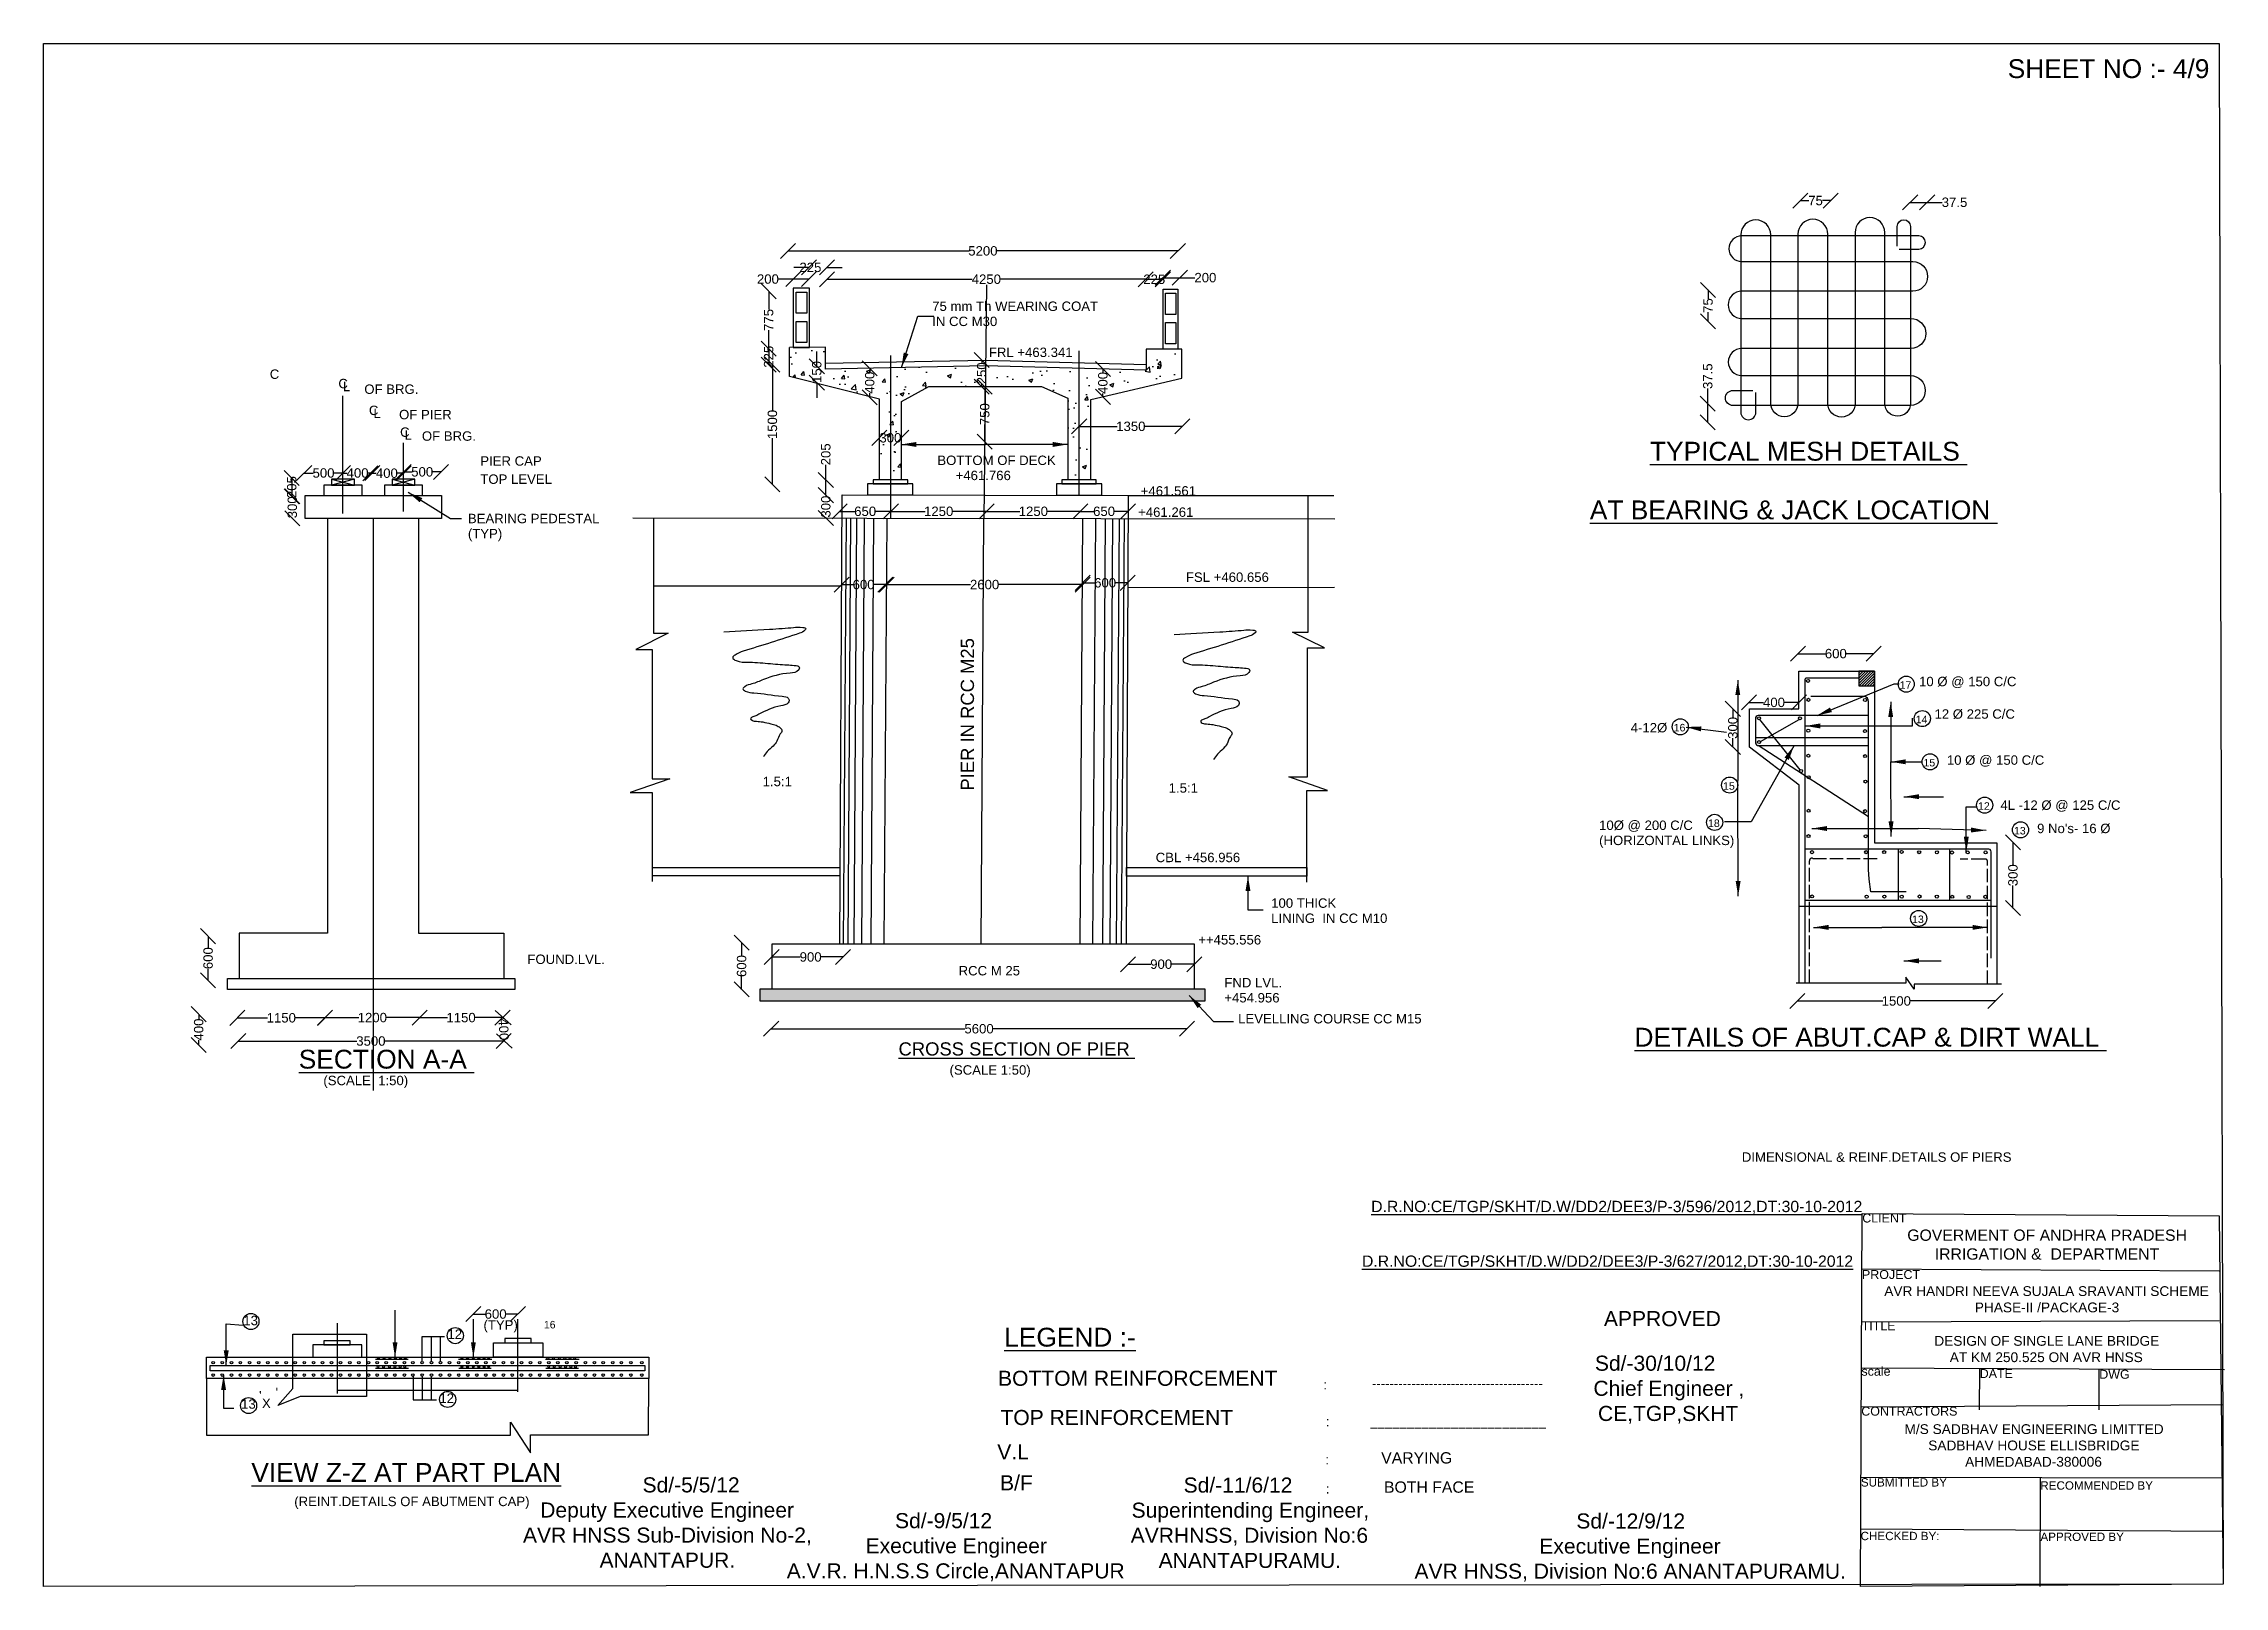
# Model space of a CAD drawing. Header units: millimetres. Extents: x 5124 to 10115727, y 2311 to 29203932.
# Drawn here: x 10086774 to 10115727, y 29183454 to 29203932 of the extents above; entities outside this region: 1.
import ezdxf

# ---------------------------------------------------------------- set-up
doc = ezdxf.new("R2010")
doc.units = ezdxf.units.MM
doc.header["$MEASUREMENT"] = 0
doc.linetypes.add('ACAD_ISO02W100', pattern=[15, 12, -3])
for name, color, linetype in [('DRAWING', 2, 'Continuous'), ('TEXT', 1, 'Continuous'), ('text1', 7, 'Continuous'), ('text2', 7, 'Continuous')]:
    doc.layers.add(name, color=color, linetype=linetype)
doc.styles.get("Standard").update_dxf_attribs({"font": 'arial.ttf', "height": 125})
doc.dimstyles.get("Standard").update_dxf_attribs({"dimtxt": 150, "dimasz": 200, "dimexe": 0.18, "dimexo": 0.0625, "dimgap": 0.09, "dimtad": 0, "dimdec": 0, "dimzin": 0, "dimdsep": 46, "dimtxsty": 'Standard', "dimblk": 'OBLIQUE', "dimcen": 0.09, "dimse1": 1, "dimse2": 1, "dimadec": 0, "dimazin": 0, "dimtfac": 1, "dimtdec": 0, "dimtofl": 0, "dimtmove": 0, "dimatfit": 3, "dimfxl": 1, "dimtolj": 1, "dimtzin": 0, "dimarcsym": 0})

msp = doc.modelspace()

# ---------------------------------------------------------------- texts
at = {"layer": 'TEXT', "color": 0}
for s, height, p in [('SHEET NO :- 4/9', 250, (10112850.3, 29203474.6)), ('75 mm Th WEARING COAT', 125, (10098571.3, 29200383.5)), ('IN CC M30', 125, (10098571.3, 29200182.7)), ('FRL +463.341', 125, (10099323.5, 29199771.6)), ('C', 125, (10089776.3, 29199481.6)), ('C', 125, (10090687.5, 29199356.7)), ('L', 125, (10090747.5, 29199318.4)), ('OF BRG.', 125, (10091031.6, 29199282.4)), ('C', 125, (10091092.5, 29199001.1)), ('L', 125, (10091152.5, 29198962.8)), ('OF PIER ', 125, (10091493.1, 29198945.7)), ('C', 125, (10091506.3, 29198712)), ('L', 125, (10091566.3, 29198673.7)), ('OF BRG.', 125, (10091796.2, 29198660.3)), ('%%UTYPICAL MESH DETAILS ', 250, (10108100.3, 29198396.3)), ('TOP LEVEL', 125, (10092571.6, 29198088.2)), ('PIER CAP ', 125, (10092571.6, 29198329.2)), ('BOTTOM OF DECK ', 125, (10098639.5, 29198338.4)), ('     +461.766', 125, (10098639.5, 29198137.6)), ('+461.561', 125, (10101340.5, 29197932.2)), ('BEARING PEDESTAL ', 125, (10092406.7, 29197565.7)), ('+461.261', 125, (10101305.2, 29197650.3)), ('%%UAT BEARING & JACK LOCATION ', 250, (10107302.1, 29197617.8)), ('(TYP)', 125, (10092406.7, 29197364.9)), ('FSL +460.656', 125, (10101939.3, 29196787.2)), ('17', 100, (10111415.4, 29195368)), ('10 Ø @ 150 C/C ', 125, (10111672.8, 29195402.2)), ('12 Ø 225 C/C ', 125, (10111878.5, 29194970.8)), ('4-12Ø ', 125, (10107845, 29194789.1)), ('16', 100, (10108415.4, 29194802.2)), ('14', 100, (10111628.8, 29194910.7)), ('15', 100, (10111732.2, 29194337.4)), ('10 Ø @ 150 C/C ', 125, (10112042.5, 29194359.2)), ('1.5:1', 125, (10096320, 29194074.9)), ('1.5:1', 125, (10101710.8, 29193989.3)), ('15', 100, (10109070.8, 29194028.3)), ('12', 100, (10112456.5, 29193762.1)), ('4L -12 Ø @ 125 C/C', 125, (10112753.3, 29193761.3)), ('10Ø @ 200 C/C ', 125, (10107425.1, 29193494.1)), ('18', 100, (10108871.4, 29193533.6)), ("9 No's- 16 Ø", 125, (10113240, 29193451.9)), ('(HORIZONTAL LINKS)', 125, (10107425.1, 29193293.3)), ('13', 100, (10112933, 29193434.4)), ('CBL +456.956', 125, (10101538.2, 29193066.6)), ('100 THICK ', 125, (10103071.6, 29192460.7)), ('LINING  IN CC M10', 125, (10103071.6, 29192259.9)), ('13', 100, (10111580.8, 29192258.4)), ('FOUND.LVL.', 125, (10093197, 29191715.3)), ('++455.556', 125, (10102103.1, 29191973.6)), ('RCC M 25', 125, (10098921.8, 29191563.3)), ('+454.956', 125, (10102449.8, 29191204.5)), ('FND LVL.', 125, (10102449.8, 29191405.3)), ('LEVELLING COURSE CC M15', 125, (10102633.1, 29190926.1)), ('%%UCROSS SECTION OF PIER ', 175, (10098124, 29190500.2)), ('%%UDETAILS OF ABUT.CAP & DIRT WALL ', 250, (10107895.1, 29190618.5)), ('%%USECTION A-A ', 250, (10090160.8, 29190326.6)), ('(SCALE  1:50)', 125, (10090487.7, 29190106.3)), ('(SCALE 1:50)', 125, (10098801.4, 29190246.2)), ('DIMENSIONAL & REINF.DETAILS OF PIERS', 125, (10109320.5, 29189089.5)), ('CLIENT ', 118.39, (10110918.9, 29188283.9)), ('PROJECT', 118.39, (10110915, 29187534)), ('13', 125, (10089424.7, 29186920.2)), ('(TYP)', 125, (10092613.8, 29186861.6)), ('16', 100, (10093415.3, 29186877.6)), ('APPROVED', 200, (10107489.1, 29186907.8)), ('TITLE  ', 118.39, (10110911.4, 29186853.4)), ('12', 125, (10092136, 29186739.1)), ('%%ULEGEND :-', 250, (10099526.7, 29186636.6)), ('scale ', 118.39, (10110908.3, 29186250)), ('DATE', 118.39, (10112478.4, 29186219.9)), ('DWG', 118.39, (10114065.5, 29186209.9)), ("'", 125, (10089634.2, 29185922.7)), ("'", 125, (10089853, 29185965.2)), ('BOTTOM REINFORCEMENT ', 200, (10099445.6, 29186116.2)), (':', 125, (10103763.8, 29186068.4)), ('---------------------------------------', 125, (10104409.7, 29186083.9)), ('13', 125, (10089395.8, 29185812)), ('X', 125, (10089672.8, 29185821.6)), ('12', 125, (10092028.1, 29185888.8)), ('TOP REINFORCEMENT', 200, (10099477.5, 29185595.3)), ('CONTRACTORS', 118.393, (10110905.5, 29185720.2)), (':', 125, (10103795.7, 29185579.4)), ('________________________', 125, (10104388.4, 29185584.3)), ('V.L', 200, (10099434.9, 29185138.2)), (':', 125, (10103790.3, 29185074.4)), ('VARYING ', 150, (10104532, 29185084.6)), ('%%UVIEW Z-Z AT PART PLAN', 250, (10089531.6, 29184840.4)), ('B/F', 200, (10099472.1, 29184728.9)), ('SUBMITTED BY', 110.703, (10110900.6, 29184779.2)), ('(REINT.DETAILS OF ABUTMENT CAP)', 125, (10090101.4, 29184518.7)), (':', 125, (10103795.7, 29184686.4)), ('BOTH FACE ', 150, (10104569.2, 29184696.6)), ('RECOMMENDED BY ', 110.703, (10113282.9, 29184737.4)), ('CHECKED BY:', 110.703, (10110896.9, 29184067.2)), ('APPROVED BY ', 110.703, (10113284.4, 29184056.7)), ('D.L.R.B @ KM 134.402-1', 230, (308082.8, 114156.4))]:
    msp.add_text(s, height=height, dxfattribs=at).set_placement(p)
msp.add_text('PIER IN RCC M25', height=175, rotation=90, dxfattribs=at).set_placement((10099126, 29194016.9))
at = {"layer": 'TEXT', "color": 0, "attachment_point": 1}
for s, insert, char_height, width in [('\\pi99.733;GOVERMENT OF ANDHRA PRADESH \\P\\pi464.4;IRRIGATION &  DEPARTMENT ', (10111416.8, 29188190.7), 150, 3885.516), ('\\pi92.143;AVR HANDRI NEEVA SUJALA SRAVANTI SCHEME  \\P\\pi1294.2;PHASE-II /PACKAGE-3', (10111119.1, 29187438.2), 130, 4483.686), ('\\pi49.436;DESIGN OF SINGLE LANE BRIDGE  \\P\\pi254.06;AT KM 250.525 ON AVR HNSS', (10111826.4, 29186777.5), 130, 3062.269), ('^I  Sd/-30/10/12 \\P\\pi935.4;Chief Engineer ,                          \\P\\pi996.11;CE,TGP,SKHT', (10106414.2, 29186516.1), 200, 3835.607), ('\\pi41.376;M/S SADBHAV ENGINEERING LIMITTED \\P\\pi356.4;SADBHAV HOUSE ELLISBRIDGE  \\P\\pi846.03;AHMEDABAD-380006', (10111438.3, 29185606), 130, 3500.617), ('^I^ISd/-5/5/12 \\P\\pi241.54;Deputy Executive Engineer  \\P\\pi12.619;AVR HNSS Sub-Division No-2, \\P\\pi1029.5;ANANTAPUR.', (10093125.3, 29184901.2), 200, 3835.607), ('^ISd/-11/6/12 \\P\\pi109.37;Superintending Engineer, \\P\\pi97.773;AVRHNSS, Division No:6 \\P\\pi468.65;ANANTAPURAMU.', (10101108.8, 29184898.6), 200, 3334.7), ('^I^ISd/-9/5/12 \\P\\pi1209.4;Executive Engineer  \\P\\pi162.43;A.V.R. H.N.S.S Circle,ANANTAPUR', (10096477.8, 29184426.4), 200, 4807.945), ('^I^I^ISd/-12/9/12 \\P\\pi1909.2;Executive Engineer  \\P\\pi251.46;AVR HNSS, Division No:6 ANANTAPURAMU.', (10104722.8, 29184422), 200, 6207.557)]:
    msp.add_mtext(s, dxfattribs=dict(at, insert=insert, char_height=char_height, width=width))
at = {"layer": 'text1', "color": 0}
for s, p in [('%%UD.R.NO:CE/TGP/SKHT/D.W/DD2/DEE3/P-3/596/2012,DT:30-10-2012', (10104399, 29188421.7)), ('%%UD.R.NO:CE/TGP/SKHT/D.W/DD2/DEE3/P-3/627/2012,DT:30-10-2012', (10104276.8, 29187695.7))]:
    msp.add_text(s, height=150, dxfattribs=at).set_placement(p)

# ---------------------------------------------------------------- blocks, each defined once
blk = doc.blocks.new('_Oblique')
at = {"color": 0, "linetype": 'ByBlock', "lineweight": -2}
blk.add_line((-0.5, -0.5), (0.5, 0.5), dxfattribs=at)
blk = doc.blocks.new('*D4')
at = {"layer": 'Defpoints', "color": 0, "transparency": 16777216}
for p in [(10089347, 29190993), (10090511, 29191000), (10090511, 29190993)]:
    blk.add_point(p, dxfattribs=at)
at = {"layer": 'text2', "color": 0, "lineweight": -2, "transparency": 16777216}
for p, q in [((10089347, 29191000), (10089748, 29191000)), ((10090511, 29191000), (10090110, 29191000))]:
    blk.add_line(p, q, dxfattribs=at)
at = {"layer": 'text2', "color": 0, "lineweight": -2, "transparency": 16777216, "xscale": 200, "yscale": 200, "zscale": 200, "rotation": 180}
blk.add_blockref('_Oblique', (10089347, 29191000), dxfattribs=at)
at = {"layer": 'text2', "color": 0, "lineweight": -2, "transparency": 16777216, "xscale": 200, "yscale": 200, "zscale": 200}
blk.add_blockref('_Oblique', (10090511, 29191000), dxfattribs=at)
at = {"layer": 'text2', "color": 0, "transparency": 16777216, "insert": (10089929, 29191000), "char_height": 125, "attachment_point": 5}
blk.add_mtext('\\A1;1150', dxfattribs=at)
blk = doc.blocks.new('*D5')
at = {"layer": 'Defpoints', "color": 0, "transparency": 16777216}
for p in [(10090511, 29190993), (10091766, 29191003), (10091766, 29190993)]:
    blk.add_point(p, dxfattribs=at)
at = {"layer": 'text2', "color": 0, "lineweight": -2, "transparency": 16777216}
for p, q in [((10090511, 29191003), (10090958, 29191003)), ((10091766, 29191003), (10091319, 29191003))]:
    blk.add_line(p, q, dxfattribs=at)
at = {"layer": 'text2', "color": 0, "lineweight": -2, "transparency": 16777216, "xscale": 200, "yscale": 200, "zscale": 200, "rotation": 180}
blk.add_blockref('_Oblique', (10090511, 29191003), dxfattribs=at)
at = {"layer": 'text2', "color": 0, "lineweight": -2, "transparency": 16777216, "xscale": 200, "yscale": 200, "zscale": 200}
blk.add_blockref('_Oblique', (10091766, 29191003), dxfattribs=at)
at = {"layer": 'text2', "color": 0, "transparency": 16777216, "insert": (10091138, 29191003), "char_height": 125, "attachment_point": 5}
blk.add_mtext('\\A1;1200', dxfattribs=at)
blk = doc.blocks.new('*D6')
at = {"layer": 'Defpoints', "color": 0, "transparency": 16777216}
for p in [(10091766, 29191003), (10092866, 29191003), (10092866, 29191003)]:
    blk.add_point(p, dxfattribs=at)
at = {"layer": 'text2', "color": 0, "lineweight": -2, "transparency": 16777216}
for p, q in [((10091766, 29191003), (10092135, 29191003)), ((10092866, 29191003), (10092496, 29191003))]:
    blk.add_line(p, q, dxfattribs=at)
at = {"layer": 'text2', "color": 0, "lineweight": -2, "transparency": 16777216, "xscale": 200, "yscale": 200, "zscale": 200, "rotation": 180}
blk.add_blockref('_Oblique', (10091766, 29191003), dxfattribs=at)
at = {"layer": 'text2', "color": 0, "lineweight": -2, "transparency": 16777216, "xscale": 200, "yscale": 200, "zscale": 200}
blk.add_blockref('_Oblique', (10092866, 29191003), dxfattribs=at)
at = {"layer": 'text2', "color": 0, "transparency": 16777216, "insert": (10092316, 29191003), "char_height": 125, "attachment_point": 5}
blk.add_mtext('\\A1;1150', dxfattribs=at)
blk = doc.blocks.new('*D7')
at = {"layer": 'Defpoints', "color": 0, "transparency": 16777216}
for p in [(10089358, 29190675), (10092880, 29190692), (10092880, 29190675)]:
    blk.add_point(p, dxfattribs=at)
at = {"layer": 'text2', "color": 0, "lineweight": -2, "transparency": 16777216}
for p, q in [((10089358, 29190692), (10090932, 29190692)), ((10092880, 29190692), (10091305, 29190692))]:
    blk.add_line(p, q, dxfattribs=at)
at = {"layer": 'text2', "color": 0, "lineweight": -2, "transparency": 16777216, "xscale": 200, "yscale": 200, "zscale": 200, "rotation": 180}
blk.add_blockref('_Oblique', (10089358, 29190692), dxfattribs=at)
at = {"layer": 'text2', "color": 0, "lineweight": -2, "transparency": 16777216, "xscale": 200, "yscale": 200, "zscale": 200}
blk.add_blockref('_Oblique', (10092880, 29190692), dxfattribs=at)
at = {"layer": 'text2', "color": 0, "transparency": 16777216, "insert": (10091119, 29190692), "char_height": 125, "attachment_point": 5}
blk.add_mtext('\\A1;3500', dxfattribs=at)
blk = doc.blocks.new('*D8')
at = {"layer": 'Defpoints', "color": 0, "transparency": 16777216}
for p in [(10088958, 29192084), (10089108, 29192084), (10089108, 29191499)]:
    blk.add_point(p, dxfattribs=at)
at = {"layer": 'text2', "color": 0, "lineweight": -2, "transparency": 16777216}
for p, q in [((10088958, 29192084), (10088958, 29191930)), ((10088958, 29191499), (10088958, 29191653))]:
    blk.add_line(p, q, dxfattribs=at)
at = {"layer": 'text2', "color": 0, "lineweight": -2, "transparency": 16777216, "xscale": 200, "yscale": 200, "zscale": 200}
for p, rotation in [((10088958, 29192084), 90), ((10088958, 29191499), 270)]:
    blk.add_blockref('_Oblique', p, dxfattribs=dict(at, rotation=rotation))
at = {"layer": 'text2', "color": 0, "transparency": 16777216, "insert": (10088958, 29191792), "char_height": 125, "attachment_point": 5, "rotation": 90}
blk.add_mtext('\\A1;600', dxfattribs=at)
blk = doc.blocks.new('*D9')
at = {"layer": 'Defpoints', "color": 0, "transparency": 16777216}
for p in [(10088833, 29191049), (10089306, 29191049), (10089306, 29190641)]:
    blk.add_point(p, dxfattribs=at)
at = {"layer": 'text2', "color": 0, "lineweight": -2, "transparency": 16777216}
for p, q in [((10088833, 29191049), (10088833, 29190985)), ((10088833, 29190641), (10088833, 29190704))]:
    blk.add_line(p, q, dxfattribs=at)
at = {"layer": 'text2', "color": 0, "lineweight": -2, "transparency": 16777216, "xscale": 200, "yscale": 200, "zscale": 200}
for p, rotation in [((10088833, 29191049), 90), ((10088833, 29190641), 270)]:
    blk.add_blockref('_Oblique', p, dxfattribs=dict(at, rotation=rotation))
at = {"layer": 'text2', "color": 0, "transparency": 16777216, "insert": (10088833, 29190845), "char_height": 125, "attachment_point": 5, "rotation": 90}
blk.add_mtext('\\A1;400', dxfattribs=at)
blk = doc.blocks.new('*D10')
at = {"layer": 'Defpoints', "color": 0, "transparency": 16777216}
for p in [(10096156, 29191997), (10096041, 29191378), (10096156, 29191378)]:
    blk.add_point(p, dxfattribs=at)
at = {"layer": 'text2', "color": 0, "lineweight": -2, "transparency": 16777216}
for p, q in [((10096041, 29191997), (10096041, 29191826)), ((10096041, 29191378), (10096041, 29191549))]:
    blk.add_line(p, q, dxfattribs=at)
at = {"layer": 'text2', "color": 0, "lineweight": -2, "transparency": 16777216, "xscale": 200, "yscale": 200, "zscale": 200}
for p, rotation in [((10096041, 29191997), 90), ((10096041, 29191378), 270)]:
    blk.add_blockref('_Oblique', p, dxfattribs=dict(at, rotation=rotation))
at = {"layer": 'text2', "color": 0, "transparency": 16777216, "insert": (10096041, 29191688), "char_height": 125, "attachment_point": 5, "rotation": 90}
blk.add_mtext('\\A1;600', dxfattribs=at)
blk = doc.blocks.new('*D11')
at = {"layer": 'Defpoints', "color": 0, "transparency": 16777216}
for p in [(10096440, 29191683), (10097387, 29191808), (10097387, 29191683)]:
    blk.add_point(p, dxfattribs=at)
at = {"layer": 'text2', "color": 0, "lineweight": -2, "transparency": 16777216}
for p, q in [((10096440, 29191808), (10096819, 29191808)), ((10097387, 29191808), (10097095, 29191808))]:
    blk.add_line(p, q, dxfattribs=at)
at = {"layer": 'text2', "color": 0, "lineweight": -2, "transparency": 16777216, "xscale": 200, "yscale": 200, "zscale": 200, "rotation": 180}
blk.add_blockref('_Oblique', (10096440, 29191808), dxfattribs=at)
at = {"layer": 'text2', "color": 0, "lineweight": -2, "transparency": 16777216, "xscale": 200, "yscale": 200, "zscale": 200}
blk.add_blockref('_Oblique', (10097387, 29191808), dxfattribs=at)
at = {"layer": 'text2', "color": 0, "transparency": 16777216, "insert": (10096957, 29191808), "char_height": 125, "attachment_point": 5}
blk.add_mtext('\\A1;900', dxfattribs=at)
blk = doc.blocks.new('*D12')
at = {"layer": 'Defpoints', "color": 0, "transparency": 16777216}
for p in [(10096433, 29190902), (10101953, 29190902), (10101953, 29190855)]:
    blk.add_point(p, dxfattribs=at)
at = {"layer": 'text2', "color": 0, "lineweight": -2, "transparency": 16777216}
for p, q in [((10096433, 29190855), (10099006, 29190855)), ((10101953, 29190855), (10099379, 29190855))]:
    blk.add_line(p, q, dxfattribs=at)
at = {"layer": 'text2', "color": 0, "lineweight": -2, "transparency": 16777216, "xscale": 200, "yscale": 200, "zscale": 200, "rotation": 180}
blk.add_blockref('_Oblique', (10096433, 29190855), dxfattribs=at)
at = {"layer": 'text2', "color": 0, "lineweight": -2, "transparency": 16777216, "xscale": 200, "yscale": 200, "zscale": 200}
blk.add_blockref('_Oblique', (10101953, 29190855), dxfattribs=at)
at = {"layer": 'text2', "color": 0, "transparency": 16777216, "insert": (10099193, 29190855), "char_height": 125, "attachment_point": 5}
blk.add_mtext('\\A1;5600', dxfattribs=at)
blk = doc.blocks.new('*D13')
at = {"layer": 'Defpoints', "color": 0, "transparency": 16777216}
for p in [(10096655, 29201158), (10101832, 29201180), (10101832, 29201158)]:
    blk.add_point(p, dxfattribs=at)
at = {"layer": 'text2', "color": 0, "lineweight": -2, "transparency": 16777216}
for p, q in [((10096655, 29201180), (10099057, 29201180)), ((10101832, 29201180), (10099430, 29201180))]:
    blk.add_line(p, q, dxfattribs=at)
at = {"layer": 'text2', "color": 0, "lineweight": -2, "transparency": 16777216, "xscale": 200, "yscale": 200, "zscale": 200, "rotation": 180}
blk.add_blockref('_Oblique', (10096655, 29201180), dxfattribs=at)
at = {"layer": 'text2', "color": 0, "lineweight": -2, "transparency": 16777216, "xscale": 200, "yscale": 200, "zscale": 200}
blk.add_blockref('_Oblique', (10101832, 29201180), dxfattribs=at)
at = {"layer": 'text2', "color": 0, "transparency": 16777216, "insert": (10099244, 29201180), "char_height": 125, "attachment_point": 5}
blk.add_mtext('\\A1;5200', dxfattribs=at)
blk = doc.blocks.new('*D14')
at = {"layer": 'Defpoints', "color": 0, "transparency": 16777216}
for p in [(10096729, 29200820), (10096936, 29200820), (10096936, 29200806)]:
    blk.add_point(p, dxfattribs=at)
at = {"layer": 'text2', "color": 0, "lineweight": -2, "transparency": 16777216}
for p, q in [((10096729, 29200806), (10096529, 29200806)), ((10096936, 29200806), (10096729, 29200806))]:
    blk.add_line(p, q, dxfattribs=at)
at = {"layer": 'text2', "color": 0, "lineweight": -2, "transparency": 16777216, "xscale": 200, "yscale": 200, "zscale": 200, "rotation": 180}
blk.add_blockref('_Oblique', (10096729, 29200806), dxfattribs=at)
at = {"layer": 'text2', "color": 0, "lineweight": -2, "transparency": 16777216, "xscale": 200, "yscale": 200, "zscale": 200}
blk.add_blockref('_Oblique', (10096936, 29200806), dxfattribs=at)
at = {"layer": 'text2', "color": 0, "transparency": 16777216, "insert": (10096390, 29200806), "char_height": 125, "attachment_point": 5}
blk.add_mtext('\\A1;200', dxfattribs=at)
blk = doc.blocks.new('*D15')
at = {"layer": 'Defpoints', "color": 0, "transparency": 16777216}
for p in [(10096936, 29200806), (10097175, 29200961), (10097175, 29200806)]:
    blk.add_point(p, dxfattribs=at)
at = {"layer": 'text2', "color": 0, "lineweight": -2, "transparency": 16777216}
for p, q in [((10096936, 29200961), (10096736, 29200961)), ((10097175, 29200961), (10097375, 29200961))]:
    blk.add_line(p, q, dxfattribs=at)
at = {"layer": 'text2', "color": 0, "lineweight": -2, "transparency": 16777216, "xscale": 200, "yscale": 200, "zscale": 200}
blk.add_blockref('_Oblique', (10096936, 29200961), dxfattribs=at)
at = {"layer": 'text2', "color": 0, "lineweight": -2, "transparency": 16777216, "xscale": 200, "yscale": 200, "zscale": 200, "rotation": 180}
blk.add_blockref('_Oblique', (10097175, 29200961), dxfattribs=at)
at = {"layer": 'text2', "color": 0, "transparency": 16777216, "insert": (10096954, 29200961), "char_height": 125, "attachment_point": 5}
blk.add_mtext('\\A1;225', dxfattribs=at)
blk = doc.blocks.new('*D16')
at = {"layer": 'Defpoints', "color": 0, "transparency": 16777216}
for p in [(10097175, 29200806), (10101405, 29200806), (10101405, 29200804)]:
    blk.add_point(p, dxfattribs=at)
at = {"layer": 'text2', "color": 0, "lineweight": -2, "transparency": 16777216}
for p, q in [((10097175, 29200804), (10099101, 29200804)), ((10101405, 29200804), (10099479, 29200804))]:
    blk.add_line(p, q, dxfattribs=at)
at = {"layer": 'text2', "color": 0, "lineweight": -2, "transparency": 16777216, "xscale": 200, "yscale": 200, "zscale": 200, "rotation": 180}
blk.add_blockref('_Oblique', (10097175, 29200804), dxfattribs=at)
at = {"layer": 'text2', "color": 0, "lineweight": -2, "transparency": 16777216, "xscale": 200, "yscale": 200, "zscale": 200}
blk.add_blockref('_Oblique', (10101405, 29200804), dxfattribs=at)
at = {"layer": 'text2', "color": 0, "transparency": 16777216, "insert": (10099290, 29200804), "char_height": 125, "attachment_point": 5}
blk.add_mtext('\\A1;4250', dxfattribs=at)
blk = doc.blocks.new('*D17')
at = {"layer": 'Defpoints', "color": 0, "transparency": 16777216}
for p in [(10101405, 29200804), (10101633, 29200804), (10101633, 29200803)]:
    blk.add_point(p, dxfattribs=at)
at = {"layer": 'text2', "color": 0, "lineweight": -2, "transparency": 16777216}
blk.add_line((10101405, 29200803), (10101633, 29200803), dxfattribs=at)
at = {"layer": 'text2', "color": 0, "lineweight": -2, "transparency": 16777216, "xscale": 200, "yscale": 200, "zscale": 200, "rotation": 180}
blk.add_blockref('_Oblique', (10101405, 29200803), dxfattribs=at)
at = {"layer": 'text2', "color": 0, "lineweight": -2, "transparency": 16777216, "xscale": 200, "yscale": 200, "zscale": 200}
blk.add_blockref('_Oblique', (10101633, 29200803), dxfattribs=at)
at = {"layer": 'text2', "color": 0, "transparency": 16777216, "insert": (10101519, 29200803), "char_height": 125, "attachment_point": 5}
blk.add_mtext('\\A1;225', dxfattribs=at)
blk = doc.blocks.new('*D18')
at = {"layer": 'Defpoints', "color": 0, "transparency": 16777216}
for p in [(10101633, 29200804), (10101859, 29200825), (10101859, 29200804)]:
    blk.add_point(p, dxfattribs=at)
at = {"layer": 'text2', "color": 0, "lineweight": -2, "transparency": 16777216}
for p, q in [((10101633, 29200825), (10101859, 29200825)), ((10101859, 29200825), (10102059, 29200825))]:
    blk.add_line(p, q, dxfattribs=at)
at = {"layer": 'text2', "color": 0, "lineweight": -2, "transparency": 16777216, "xscale": 200, "yscale": 200, "zscale": 200, "rotation": 180}
blk.add_blockref('_Oblique', (10101633, 29200825), dxfattribs=at)
at = {"layer": 'text2', "color": 0, "lineweight": -2, "transparency": 16777216, "xscale": 200, "yscale": 200, "zscale": 200}
blk.add_blockref('_Oblique', (10101859, 29200825), dxfattribs=at)
at = {"layer": 'text2', "color": 0, "transparency": 16777216, "insert": (10102198, 29200825), "char_height": 125, "attachment_point": 5}
blk.add_mtext('\\A1;200', dxfattribs=at)
blk = doc.blocks.new('*D19')
at = {"layer": 'Defpoints', "color": 0, "transparency": 16777216}
for p in [(10096449, 29200646), (10096400, 29199882), (10096449, 29199882)]:
    blk.add_point(p, dxfattribs=at)
at = {"layer": 'text2', "color": 0, "lineweight": -2, "transparency": 16777216}
for p, q in [((10096400, 29200646), (10096400, 29200402)), ((10096400, 29199882), (10096400, 29200126))]:
    blk.add_line(p, q, dxfattribs=at)
at = {"layer": 'text2', "color": 0, "lineweight": -2, "transparency": 16777216, "xscale": 200, "yscale": 200, "zscale": 200}
for p, rotation in [((10096400, 29200646), 90), ((10096400, 29199882), 270)]:
    blk.add_blockref('_Oblique', p, dxfattribs=dict(at, rotation=rotation))
at = {"layer": 'text2', "color": 0, "transparency": 16777216, "insert": (10096400, 29200264), "char_height": 125, "attachment_point": 5, "rotation": 90}
blk.add_mtext('\\A1;775', dxfattribs=at)
blk = doc.blocks.new('*D20')
at = {"layer": 'Defpoints', "color": 0, "transparency": 16777216}
for p in [(10096400, 29199882), (10096400, 29199669), (10096400, 29199669)]:
    blk.add_point(p, dxfattribs=at)
at = {"layer": 'text2', "color": 0, "lineweight": -2, "transparency": 16777216}
blk.add_line((10096400, 29199882), (10096400, 29199669), dxfattribs=at)
at = {"layer": 'text2', "color": 0, "lineweight": -2, "transparency": 16777216, "xscale": 200, "yscale": 200, "zscale": 200}
for p, rotation in [((10096400, 29199882), 90), ((10096400, 29199669), 270)]:
    blk.add_blockref('_Oblique', p, dxfattribs=dict(at, rotation=rotation))
at = {"layer": 'text2', "color": 0, "transparency": 16777216, "insert": (10096400, 29199775), "char_height": 125, "attachment_point": 5, "rotation": 90}
blk.add_mtext('\\A1;225', dxfattribs=at)
blk = doc.blocks.new('*D21')
at = {"layer": 'Defpoints', "color": 0, "transparency": 16777216}
for p in [(10096400, 29199669), (10096400, 29198083), (10096450, 29198083)]:
    blk.add_point(p, dxfattribs=at)
at = {"layer": 'text2', "color": 0, "lineweight": -2, "transparency": 16777216}
for p, q in [((10096450, 29199669), (10096450, 29199056)), ((10096450, 29198083), (10096450, 29198695))]:
    blk.add_line(p, q, dxfattribs=at)
at = {"layer": 'text2', "color": 0, "lineweight": -2, "transparency": 16777216, "xscale": 200, "yscale": 200, "zscale": 200}
for p, rotation in [((10096450, 29199669), 90), ((10096450, 29198083), 270)]:
    blk.add_blockref('_Oblique', p, dxfattribs=dict(at, rotation=rotation))
at = {"layer": 'text2', "color": 0, "transparency": 16777216, "insert": (10096450, 29198876), "char_height": 125, "attachment_point": 5, "rotation": 90}
blk.add_mtext('\\A1;1500', dxfattribs=at)
blk = doc.blocks.new('*D22')
at = {"layer": 'Defpoints', "color": 0, "transparency": 16777216}
for p in [(10097010, 29199647), (10097012, 29199430), (10097039, 29199430)]:
    blk.add_point(p, dxfattribs=at)
at = {"layer": 'text2', "color": 0, "lineweight": -2, "transparency": 16777216}
for p, q in [((10097039, 29199647), (10097039, 29199847)), ((10097039, 29199430), (10097039, 29199230))]:
    blk.add_line(p, q, dxfattribs=at)
at = {"layer": 'text2', "color": 0, "lineweight": -2, "transparency": 16777216, "xscale": 200, "yscale": 200, "zscale": 200}
for p, rotation in [((10097039, 29199647), 270), ((10097039, 29199430), 90)]:
    blk.add_blockref('_Oblique', p, dxfattribs=dict(at, rotation=rotation))
at = {"layer": 'text2', "color": 0, "transparency": 16777216, "insert": (10097039, 29199573), "char_height": 125, "attachment_point": 5, "rotation": 90}
blk.add_mtext('\\A1;150', dxfattribs=at)
blk = doc.blocks.new('*D23')
at = {"layer": 'Defpoints', "color": 0, "transparency": 16777216}
for p in [(10097777, 29199623), (10097742, 29199238), (10097767, 29199238)]:
    blk.add_point(p, dxfattribs=at)
at = {"layer": 'text2', "color": 0, "lineweight": -2, "transparency": 16777216}
for p, q in [((10097742, 29199623), (10097742, 29199571)), ((10097742, 29199238), (10097742, 29199290))]:
    blk.add_line(p, q, dxfattribs=at)
at = {"layer": 'text2', "color": 0, "lineweight": -2, "transparency": 16777216, "xscale": 200, "yscale": 200, "zscale": 200}
for p, rotation in [((10097742, 29199623), 90), ((10097742, 29199238), 270)]:
    blk.add_blockref('_Oblique', p, dxfattribs=dict(at, rotation=rotation))
at = {"layer": 'text2', "color": 0, "transparency": 16777216, "insert": (10097742, 29199431), "char_height": 125, "attachment_point": 5, "rotation": 90}
blk.add_mtext('\\A1;400', dxfattribs=at)
blk = doc.blocks.new('*D24')
at = {"layer": 'Defpoints', "color": 0, "transparency": 16777216}
for p in [(10097869, 29198618), (10098163, 29198699), (10098163, 29198618)]:
    blk.add_point(p, dxfattribs=at)
at = {"layer": 'text2', "color": 0, "lineweight": -2, "transparency": 16777216}
for p, q in [((10097869, 29198699), (10097878, 29198699)), ((10098163, 29198699), (10098154, 29198699))]:
    blk.add_line(p, q, dxfattribs=at)
at = {"layer": 'text2', "color": 0, "lineweight": -2, "transparency": 16777216, "xscale": 200, "yscale": 200, "zscale": 200, "rotation": 180}
blk.add_blockref('_Oblique', (10097869, 29198699), dxfattribs=at)
at = {"layer": 'text2', "color": 0, "lineweight": -2, "transparency": 16777216, "xscale": 200, "yscale": 200, "zscale": 200}
blk.add_blockref('_Oblique', (10098163, 29198699), dxfattribs=at)
at = {"layer": 'text2', "color": 0, "transparency": 16777216, "insert": (10098016, 29198699), "char_height": 125, "attachment_point": 5}
blk.add_mtext('\\A1;300', dxfattribs=at)
blk = doc.blocks.new('*D25')
at = {"layer": 'Defpoints', "color": 0, "transparency": 16777216}
for p in [(10099285, 29199731), (10099228, 29199380), (10099285, 29199380)]:
    blk.add_point(p, dxfattribs=at)
at = {"layer": 'text2', "color": 0, "lineweight": -2, "transparency": 16777216}
for p, q in [((10099228, 29199731), (10099228, 29199694)), ((10099228, 29199380), (10099228, 29199416))]:
    blk.add_line(p, q, dxfattribs=at)
at = {"layer": 'text2', "color": 0, "lineweight": -2, "transparency": 16777216, "xscale": 200, "yscale": 200, "zscale": 200}
for p, rotation in [((10099228, 29199731), 90), ((10099228, 29199380), 270)]:
    blk.add_blockref('_Oblique', p, dxfattribs=dict(at, rotation=rotation))
at = {"layer": 'text2', "color": 0, "transparency": 16777216, "insert": (10099228, 29199555), "char_height": 125, "attachment_point": 5, "rotation": 90}
blk.add_mtext('\\A1;250', dxfattribs=at)
blk = doc.blocks.new('*D26')
at = {"layer": 'Defpoints', "color": 0, "transparency": 16777216}
for p in [(10099285, 29199380), (10099268, 29198647), (10099269, 29198647)]:
    blk.add_point(p, dxfattribs=at)
at = {"layer": 'text2', "color": 0, "lineweight": -2, "transparency": 16777216}
for p, q in [((10099269, 29199380), (10099269, 29199151)), ((10099269, 29198647), (10099269, 29198876))]:
    blk.add_line(p, q, dxfattribs=at)
at = {"layer": 'text2', "color": 0, "lineweight": -2, "transparency": 16777216, "xscale": 200, "yscale": 200, "zscale": 200}
for p, rotation in [((10099269, 29199380), 90), ((10099269, 29198647), 270)]:
    blk.add_blockref('_Oblique', p, dxfattribs=dict(at, rotation=rotation))
at = {"layer": 'text2', "color": 0, "transparency": 16777216, "insert": (10099269, 29199013), "char_height": 125, "attachment_point": 5, "rotation": 90}
blk.add_mtext('\\A1;750', dxfattribs=at)
blk = doc.blocks.new('*D27')
at = {"layer": 'Defpoints', "color": 0, "transparency": 16777216}
for p in [(10097341, 29197733), (10098022, 29197733), (10098022, 29197723)]:
    blk.add_point(p, dxfattribs=at)
at = {"layer": 'text2', "color": 0, "lineweight": -2, "transparency": 16777216}
for p, q in [((10097341, 29197723), (10097543, 29197723)), ((10098022, 29197723), (10097820, 29197723))]:
    blk.add_line(p, q, dxfattribs=at)
at = {"layer": 'text2', "color": 0, "lineweight": -2, "transparency": 16777216, "xscale": 200, "yscale": 200, "zscale": 200, "rotation": 180}
blk.add_blockref('_Oblique', (10097341, 29197723), dxfattribs=at)
at = {"layer": 'text2', "color": 0, "lineweight": -2, "transparency": 16777216, "xscale": 200, "yscale": 200, "zscale": 200}
blk.add_blockref('_Oblique', (10098022, 29197723), dxfattribs=at)
at = {"layer": 'text2', "color": 0, "transparency": 16777216, "insert": (10097681, 29197723), "char_height": 125, "attachment_point": 5}
blk.add_mtext('\\A1;650', dxfattribs=at)
blk = doc.blocks.new('*D28')
at = {"layer": 'Defpoints', "color": 0, "transparency": 16777216}
for p in [(10098022, 29197733), (10099293, 29197733), (10099293, 29197723)]:
    blk.add_point(p, dxfattribs=at)
at = {"layer": 'text2', "color": 0, "lineweight": -2, "transparency": 16777216}
for p, q in [((10098022, 29197723), (10098477, 29197723)), ((10099293, 29197723), (10098838, 29197723))]:
    blk.add_line(p, q, dxfattribs=at)
at = {"layer": 'text2', "color": 0, "lineweight": -2, "transparency": 16777216, "xscale": 200, "yscale": 200, "zscale": 200, "rotation": 180}
blk.add_blockref('_Oblique', (10098022, 29197723), dxfattribs=at)
at = {"layer": 'text2', "color": 0, "lineweight": -2, "transparency": 16777216, "xscale": 200, "yscale": 200, "zscale": 200}
blk.add_blockref('_Oblique', (10099293, 29197723), dxfattribs=at)
at = {"layer": 'text2', "color": 0, "transparency": 16777216, "insert": (10098657, 29197723), "char_height": 125, "attachment_point": 5}
blk.add_mtext('\\A1;1250', dxfattribs=at)
blk = doc.blocks.new('*D29')
at = {"layer": 'Defpoints', "color": 0, "transparency": 16777216}
for p in [(10099293, 29197723), (10100536, 29197723), (10100536, 29197723)]:
    blk.add_point(p, dxfattribs=at)
at = {"layer": 'text2', "color": 0, "lineweight": -2, "transparency": 16777216}
for p, q in [((10099293, 29197723), (10099734, 29197723)), ((10100536, 29197723), (10100095, 29197723))]:
    blk.add_line(p, q, dxfattribs=at)
at = {"layer": 'text2', "color": 0, "lineweight": -2, "transparency": 16777216, "xscale": 200, "yscale": 200, "zscale": 200, "rotation": 180}
blk.add_blockref('_Oblique', (10099293, 29197723), dxfattribs=at)
at = {"layer": 'text2', "color": 0, "lineweight": -2, "transparency": 16777216, "xscale": 200, "yscale": 200, "zscale": 200}
blk.add_blockref('_Oblique', (10100536, 29197723), dxfattribs=at)
at = {"layer": 'text2', "color": 0, "transparency": 16777216, "insert": (10099914, 29197723), "char_height": 125, "attachment_point": 5}
blk.add_mtext('\\A1;1250', dxfattribs=at)
blk = doc.blocks.new('*D30')
at = {"layer": 'Defpoints', "color": 0, "transparency": 16777216}
for p in [(10100536, 29197723), (10101171, 29197723), (10101171, 29197720)]:
    blk.add_point(p, dxfattribs=at)
at = {"layer": 'text2', "color": 0, "lineweight": -2, "transparency": 16777216}
for p, q in [((10100536, 29197723), (10100715, 29197723)), ((10101171, 29197723), (10100992, 29197723))]:
    blk.add_line(p, q, dxfattribs=at)
at = {"layer": 'text2', "color": 0, "lineweight": -2, "transparency": 16777216, "xscale": 200, "yscale": 200, "zscale": 200, "rotation": 180}
blk.add_blockref('_Oblique', (10100536, 29197723), dxfattribs=at)
at = {"layer": 'text2', "color": 0, "lineweight": -2, "transparency": 16777216, "xscale": 200, "yscale": 200, "zscale": 200}
blk.add_blockref('_Oblique', (10101171, 29197723), dxfattribs=at)
at = {"layer": 'text2', "color": 0, "transparency": 16777216, "insert": (10100853, 29197723), "char_height": 125, "attachment_point": 5}
blk.add_mtext('\\A1;650', dxfattribs=at)
blk = doc.blocks.new('*D31')
at = {"layer": 'Defpoints', "color": 0, "transparency": 16777216}
for p in [(10097949, 29196751), (10097370, 29196744), (10097949, 29196744)]:
    blk.add_point(p, dxfattribs=at)
at = {"layer": 'text2', "color": 0, "lineweight": -2, "transparency": 16777216}
for p, q in [((10097370, 29196751), (10097521, 29196751)), ((10097949, 29196751), (10097798, 29196751))]:
    blk.add_line(p, q, dxfattribs=at)
at = {"layer": 'text2', "color": 0, "lineweight": -2, "transparency": 16777216, "xscale": 200, "yscale": 200, "zscale": 200, "rotation": 180}
blk.add_blockref('_Oblique', (10097370, 29196751), dxfattribs=at)
at = {"layer": 'text2', "color": 0, "lineweight": -2, "transparency": 16777216, "xscale": 200, "yscale": 200, "zscale": 200}
blk.add_blockref('_Oblique', (10097949, 29196751), dxfattribs=at)
at = {"layer": 'text2', "color": 0, "transparency": 16777216, "insert": (10097660, 29196751), "char_height": 125, "attachment_point": 5}
blk.add_mtext('\\A1;600', dxfattribs=at)
blk = doc.blocks.new('*D32')
at = {"layer": 'Defpoints', "color": 0, "transparency": 16777216}
for p in [(10097966, 29196749), (10100567, 29196751), (10100567, 29196732)]:
    blk.add_point(p, dxfattribs=at)
at = {"layer": 'text2', "color": 0, "lineweight": -2, "transparency": 16777216}
for p, q in [((10097966, 29196751), (10099079, 29196751)), ((10100567, 29196751), (10099454, 29196751))]:
    blk.add_line(p, q, dxfattribs=at)
at = {"layer": 'text2', "color": 0, "lineweight": -2, "transparency": 16777216, "xscale": 200, "yscale": 200, "zscale": 200, "rotation": 180}
blk.add_blockref('_Oblique', (10097966, 29196751), dxfattribs=at)
at = {"layer": 'text2', "color": 0, "lineweight": -2, "transparency": 16777216, "xscale": 200, "yscale": 200, "zscale": 200}
blk.add_blockref('_Oblique', (10100567, 29196751), dxfattribs=at)
at = {"layer": 'text2', "color": 0, "transparency": 16777216, "insert": (10099267, 29196751), "char_height": 125, "attachment_point": 5}
blk.add_mtext('\\A1;2600', dxfattribs=at)
blk = doc.blocks.new('*D33')
at = {"layer": 'Defpoints', "color": 0, "transparency": 16777216}
for p in [(10100567, 29196751), (10101167, 29196774), (10101167, 29196748)]:
    blk.add_point(p, dxfattribs=at)
at = {"layer": 'text2', "color": 0, "lineweight": -2, "transparency": 16777216}
for p, q in [((10100567, 29196774), (10100729, 29196774)), ((10101167, 29196774), (10101005, 29196774))]:
    blk.add_line(p, q, dxfattribs=at)
at = {"layer": 'text2', "color": 0, "lineweight": -2, "transparency": 16777216, "xscale": 200, "yscale": 200, "zscale": 200, "rotation": 180}
blk.add_blockref('_Oblique', (10100567, 29196774), dxfattribs=at)
at = {"layer": 'text2', "color": 0, "lineweight": -2, "transparency": 16777216, "xscale": 200, "yscale": 200, "zscale": 200}
blk.add_blockref('_Oblique', (10101167, 29196774), dxfattribs=at)
at = {"layer": 'text2', "color": 0, "transparency": 16777216, "insert": (10100867, 29196774), "char_height": 125, "attachment_point": 5}
blk.add_mtext('\\A1;600', dxfattribs=at)
blk = doc.blocks.new('*D34')
at = {"layer": 'Defpoints', "color": 0, "transparency": 16777216}
for p in [(10101169, 29191722), (10102052, 29191722), (10102052, 29191712)]:
    blk.add_point(p, dxfattribs=at)
at = {"layer": 'text2', "color": 0, "lineweight": -2, "transparency": 16777216}
for p, q in [((10101169, 29191712), (10101473, 29191712)), ((10102052, 29191712), (10101748, 29191712))]:
    blk.add_line(p, q, dxfattribs=at)
at = {"layer": 'text2', "color": 0, "lineweight": -2, "transparency": 16777216, "xscale": 200, "yscale": 200, "zscale": 200, "rotation": 180}
blk.add_blockref('_Oblique', (10101169, 29191712), dxfattribs=at)
at = {"layer": 'text2', "color": 0, "lineweight": -2, "transparency": 16777216, "xscale": 200, "yscale": 200, "zscale": 200}
blk.add_blockref('_Oblique', (10102052, 29191712), dxfattribs=at)
at = {"layer": 'text2', "color": 0, "transparency": 16777216, "insert": (10101611, 29191712), "char_height": 125, "attachment_point": 5}
blk.add_mtext('\\A1;900', dxfattribs=at)
blk = doc.blocks.new('*D35')
at = {"layer": 'Defpoints', "color": 0, "transparency": 16777216}
for p in [(10097128, 29198140), (10097128, 29197938), (10097159, 29197938)]:
    blk.add_point(p, dxfattribs=at)
at = {"layer": 'text2', "color": 0, "lineweight": -2, "transparency": 16777216}
for p, q in [((10097159, 29198140), (10097159, 29198340)), ((10097159, 29197938), (10097159, 29198140))]:
    blk.add_line(p, q, dxfattribs=at)
at = {"layer": 'text2', "color": 0, "lineweight": -2, "transparency": 16777216, "xscale": 200, "yscale": 200, "zscale": 200}
for p, rotation in [((10097159, 29198140), 90), ((10097159, 29197938), 270)]:
    blk.add_blockref('_Oblique', p, dxfattribs=dict(at, rotation=rotation))
at = {"layer": 'text2', "color": 0, "transparency": 16777216, "insert": (10097159, 29198480), "char_height": 125, "attachment_point": 5, "rotation": 90}
blk.add_mtext('\\A1;205', dxfattribs=at)
blk = doc.blocks.new('*D36')
at = {"layer": 'Defpoints', "color": 0, "transparency": 16777216}
for p in [(10097159, 29197938), (10097159, 29197634), (10097159, 29197634)]:
    blk.add_point(p, dxfattribs=at)
at = {"layer": 'text2', "color": 0, "lineweight": -2, "transparency": 16777216}
for p, q in [((10097159, 29197938), (10097159, 29197924)), ((10097159, 29197634), (10097159, 29197648))]:
    blk.add_line(p, q, dxfattribs=at)
at = {"layer": 'text2', "color": 0, "lineweight": -2, "transparency": 16777216, "xscale": 200, "yscale": 200, "zscale": 200}
for p, rotation in [((10097159, 29197938), 90), ((10097159, 29197634), 270)]:
    blk.add_blockref('_Oblique', p, dxfattribs=dict(at, rotation=rotation))
at = {"layer": 'text2', "color": 0, "transparency": 16777216, "insert": (10097159, 29197786), "char_height": 125, "attachment_point": 5, "rotation": 90}
blk.add_mtext('\\A1;300', dxfattribs=at)
blk = doc.blocks.new('*D37')
at = {"layer": 'Defpoints', "color": 0, "transparency": 16777216}
for p in [(10100522, 29198830), (10101893, 29198851), (10101893, 29198830)]:
    blk.add_point(p, dxfattribs=at)
at = {"layer": 'text2', "color": 0, "lineweight": -2, "transparency": 16777216}
for p, q in [((10100522, 29198851), (10101027, 29198851)), ((10101893, 29198851), (10101388, 29198851))]:
    blk.add_line(p, q, dxfattribs=at)
at = {"layer": 'text2', "color": 0, "lineweight": -2, "transparency": 16777216, "xscale": 200, "yscale": 200, "zscale": 200, "rotation": 180}
blk.add_blockref('_Oblique', (10100522, 29198851), dxfattribs=at)
at = {"layer": 'text2', "color": 0, "lineweight": -2, "transparency": 16777216, "xscale": 200, "yscale": 200, "zscale": 200}
blk.add_blockref('_Oblique', (10101893, 29198851), dxfattribs=at)
at = {"layer": 'text2', "color": 0, "transparency": 16777216, "insert": (10101208, 29198851), "char_height": 125, "attachment_point": 5}
blk.add_mtext('\\A1;1350', dxfattribs=at)
blk = doc.blocks.new('*D38')
at = {"layer": 'Defpoints', "color": 0, "transparency": 16777216}
for p in [(10100770, 29199613), (10100828, 29199243), (10100837, 29199243)]:
    blk.add_point(p, dxfattribs=at)
at = {"layer": 'text2', "color": 0, "lineweight": -2, "transparency": 16777216}
for p, q in [((10100837, 29199613), (10100837, 29199568)), ((10100837, 29199243), (10100837, 29199287))]:
    blk.add_line(p, q, dxfattribs=at)
at = {"layer": 'text2', "color": 0, "lineweight": -2, "transparency": 16777216, "xscale": 200, "yscale": 200, "zscale": 200}
for p, rotation in [((10100837, 29199613), 90), ((10100837, 29199243), 270)]:
    blk.add_blockref('_Oblique', p, dxfattribs=dict(at, rotation=rotation))
at = {"layer": 'text2', "color": 0, "transparency": 16777216, "insert": (10100837, 29199428), "char_height": 125, "attachment_point": 5, "rotation": 90}
blk.add_mtext('\\A1;400', dxfattribs=at)
blk = doc.blocks.new('*D39')
at = {"layer": 'Defpoints', "color": 0, "transparency": 16777216}
for p in [(10090747, 29199078), (10090233, 29198229), (10090747, 29198232)]:
    blk.add_point(p, dxfattribs=at)
at = {"layer": 'text2', "color": 0, "lineweight": -2, "transparency": 16777216}
for p, q in [((10090233, 29198232), (10090352, 29198232)), ((10090747, 29198232), (10090628, 29198232))]:
    blk.add_line(p, q, dxfattribs=at)
at = {"layer": 'text2', "color": 0, "lineweight": -2, "transparency": 16777216, "xscale": 200, "yscale": 200, "zscale": 200, "rotation": 180}
blk.add_blockref('_Oblique', (10090233, 29198232), dxfattribs=at)
at = {"layer": 'text2', "color": 0, "lineweight": -2, "transparency": 16777216, "xscale": 200, "yscale": 200, "zscale": 200}
blk.add_blockref('_Oblique', (10090747, 29198232), dxfattribs=at)
at = {"layer": 'text2', "color": 0, "transparency": 16777216, "insert": (10090490, 29198232), "char_height": 125, "attachment_point": 5}
blk.add_mtext('\\A1;500', dxfattribs=at)
blk = doc.blocks.new('*D40')
at = {"layer": 'Defpoints', "color": 0, "transparency": 16777216}
for p in [(10090747, 29198229), (10091138, 29198232), (10091138, 29198229)]:
    blk.add_point(p, dxfattribs=at)
at = {"layer": 'text2', "color": 0, "lineweight": -2, "transparency": 16777216}
for p, q in [((10090747, 29198232), (10090802, 29198232)), ((10091138, 29198232), (10091083, 29198232))]:
    blk.add_line(p, q, dxfattribs=at)
at = {"layer": 'text2', "color": 0, "lineweight": -2, "transparency": 16777216, "xscale": 200, "yscale": 200, "zscale": 200, "rotation": 180}
blk.add_blockref('_Oblique', (10090747, 29198232), dxfattribs=at)
at = {"layer": 'text2', "color": 0, "lineweight": -2, "transparency": 16777216, "xscale": 200, "yscale": 200, "zscale": 200}
blk.add_blockref('_Oblique', (10091138, 29198232), dxfattribs=at)
at = {"layer": 'text2', "color": 0, "transparency": 16777216, "insert": (10090942, 29198232), "char_height": 125, "attachment_point": 5}
blk.add_mtext('\\A1;400', dxfattribs=at)
blk = doc.blocks.new('*D41')
at = {"layer": 'Defpoints', "color": 0, "transparency": 16777216}
for p in [(10091110, 29198232), (10091552, 29198232), (10091552, 29198229)]:
    blk.add_point(p, dxfattribs=at)
at = {"layer": 'text2', "color": 0, "lineweight": -2, "transparency": 16777216}
for p, q in [((10091110, 29198229), (10091190, 29198229)), ((10091552, 29198229), (10091471, 29198229))]:
    blk.add_line(p, q, dxfattribs=at)
at = {"layer": 'text2', "color": 0, "lineweight": -2, "transparency": 16777216, "xscale": 200, "yscale": 200, "zscale": 200, "rotation": 180}
blk.add_blockref('_Oblique', (10091110, 29198229), dxfattribs=at)
at = {"layer": 'text2', "color": 0, "lineweight": -2, "transparency": 16777216, "xscale": 200, "yscale": 200, "zscale": 200}
blk.add_blockref('_Oblique', (10091552, 29198229), dxfattribs=at)
at = {"layer": 'text2', "color": 0, "transparency": 16777216, "insert": (10091331, 29198229), "char_height": 125, "attachment_point": 5}
blk.add_mtext('\\A1;400', dxfattribs=at)
blk = doc.blocks.new('*D42')
at = {"layer": 'Defpoints', "color": 0, "transparency": 16777216}
for p in [(10091552, 29198232), (10092049, 29198247), (10092049, 29198232)]:
    blk.add_point(p, dxfattribs=at)
at = {"layer": 'text2', "color": 0, "lineweight": -2, "transparency": 16777216}
for p, q in [((10091552, 29198247), (10091662, 29198247)), ((10092049, 29198247), (10091938, 29198247))]:
    blk.add_line(p, q, dxfattribs=at)
at = {"layer": 'text2', "color": 0, "lineweight": -2, "transparency": 16777216, "xscale": 200, "yscale": 200, "zscale": 200, "rotation": 180}
blk.add_blockref('_Oblique', (10091552, 29198247), dxfattribs=at)
at = {"layer": 'text2', "color": 0, "lineweight": -2, "transparency": 16777216, "xscale": 200, "yscale": 200, "zscale": 200}
blk.add_blockref('_Oblique', (10092049, 29198247), dxfattribs=at)
at = {"layer": 'text2', "color": 0, "transparency": 16777216, "insert": (10091800, 29198247), "char_height": 125, "attachment_point": 5}
blk.add_mtext('\\A1;500', dxfattribs=at)
blk = doc.blocks.new('*D43')
at = {"layer": 'Defpoints', "color": 0, "transparency": 16777216}
for p in [(10090033, 29198166), (10090033, 29197924), (10090068, 29197924)]:
    blk.add_point(p, dxfattribs=at)
at = {"layer": 'text2', "color": 0, "lineweight": -2, "transparency": 16777216}
blk.add_line((10090068, 29198166), (10090068, 29197924), dxfattribs=at)
at = {"layer": 'text2', "color": 0, "lineweight": -2, "transparency": 16777216, "xscale": 200, "yscale": 200, "zscale": 200}
for p, rotation in [((10090068, 29198166), 90), ((10090068, 29197924), 270)]:
    blk.add_blockref('_Oblique', p, dxfattribs=dict(at, rotation=rotation))
at = {"layer": 'text2', "color": 0, "transparency": 16777216, "insert": (10090068, 29198045), "char_height": 125, "attachment_point": 5, "rotation": 90}
blk.add_mtext('\\A1;205', dxfattribs=at)
blk = doc.blocks.new('*D44')
at = {"layer": 'Defpoints', "color": 0, "transparency": 16777216}
for p in [(10090068, 29197924), (10090068, 29197630), (10090076, 29197630)]:
    blk.add_point(p, dxfattribs=at)
at = {"layer": 'text2', "color": 0, "lineweight": -2, "transparency": 16777216}
for p, q in [((10090076, 29197924), (10090076, 29197915)), ((10090076, 29197630), (10090076, 29197639))]:
    blk.add_line(p, q, dxfattribs=at)
at = {"layer": 'text2', "color": 0, "lineweight": -2, "transparency": 16777216, "xscale": 200, "yscale": 200, "zscale": 200}
for p, rotation in [((10090076, 29197924), 90), ((10090076, 29197630), 270)]:
    blk.add_blockref('_Oblique', p, dxfattribs=dict(at, rotation=rotation))
at = {"layer": 'text2', "color": 0, "transparency": 16777216, "insert": (10090076, 29197777), "char_height": 125, "attachment_point": 5, "rotation": 90}
blk.add_mtext('\\A1;300', dxfattribs=at)
blk = doc.blocks.new('*D45')
at = {"layer": 'Defpoints', "color": 0, "transparency": 16777216}
for p in [(10092480, 29187068), (10092480, 29187002), (10093070, 29187002)]:
    blk.add_point(p, dxfattribs=at)
at = {"layer": 'text2', "color": 0, "lineweight": -2, "transparency": 16777216}
for p, q in [((10092480, 29187068), (10092637, 29187068)), ((10093070, 29187068), (10092913, 29187068))]:
    blk.add_line(p, q, dxfattribs=at)
at = {"layer": 'text2', "color": 0, "lineweight": -2, "transparency": 16777216, "xscale": 200, "yscale": 200, "zscale": 200, "rotation": 180}
blk.add_blockref('_Oblique', (10092480, 29187068), dxfattribs=at)
at = {"layer": 'text2', "color": 0, "lineweight": -2, "transparency": 16777216, "xscale": 200, "yscale": 200, "zscale": 200}
blk.add_blockref('_Oblique', (10093070, 29187068), dxfattribs=at)
at = {"layer": 'text2', "color": 0, "transparency": 16777216, "insert": (10092775, 29187068), "char_height": 125, "attachment_point": 5}
blk.add_mtext('\\A1;600', dxfattribs=at)
blk = doc.blocks.new('*D46')
at = {"layer": 'Defpoints', "color": 0, "transparency": 16777216}
for p in [(10110098, 29201851), (10110501, 29201851), (10110501, 29201848)]:
    blk.add_point(p, dxfattribs=at)
at = {"layer": 'text2', "color": 0, "lineweight": -2, "transparency": 16777216}
for p, q in [((10110098, 29201848), (10110210, 29201848)), ((10110501, 29201848), (10110389, 29201848))]:
    blk.add_line(p, q, dxfattribs=at)
at = {"layer": 'text2', "color": 0, "lineweight": -2, "transparency": 16777216, "xscale": 200, "yscale": 200, "zscale": 200, "rotation": 180}
blk.add_blockref('_Oblique', (10110098, 29201848), dxfattribs=at)
at = {"layer": 'text2', "color": 0, "lineweight": -2, "transparency": 16777216, "xscale": 200, "yscale": 200, "zscale": 200}
blk.add_blockref('_Oblique', (10110501, 29201848), dxfattribs=at)
at = {"layer": 'text2', "color": 0, "transparency": 16777216, "insert": (10110299, 29201848), "char_height": 125, "attachment_point": 5}
blk.add_mtext('\\A1;75', dxfattribs=at)
blk = doc.blocks.new('*D47')
at = {"layer": 'Defpoints', "color": 0, "transparency": 16777216}
for p in [(10111555, 29201839), (10111781, 29201839), (10111781, 29201825)]:
    blk.add_point(p, dxfattribs=at)
at = {"layer": 'text2', "color": 0, "lineweight": -2, "transparency": 16777216}
for p, q in [((10111555, 29201825), (10111781, 29201825)), ((10111781, 29201825), (10111981, 29201825))]:
    blk.add_line(p, q, dxfattribs=at)
at = {"layer": 'text2', "color": 0, "lineweight": -2, "transparency": 16777216, "xscale": 200, "yscale": 200, "zscale": 200, "rotation": 180}
blk.add_blockref('_Oblique', (10111555, 29201825), dxfattribs=at)
at = {"layer": 'text2', "color": 0, "lineweight": -2, "transparency": 16777216, "xscale": 200, "yscale": 200, "zscale": 200}
blk.add_blockref('_Oblique', (10111781, 29201825), dxfattribs=at)
at = {"layer": 'text2', "color": 0, "transparency": 16777216, "insert": (10112144, 29201825), "char_height": 125, "attachment_point": 5}
blk.add_mtext('\\A1;37.5', dxfattribs=at)
blk = doc.blocks.new('*D48')
at = {"layer": 'Defpoints', "color": 0, "transparency": 16777216}
for p in [(10108872, 29200663), (10108912, 29200663), (10108912, 29200246)]:
    blk.add_point(p, dxfattribs=at)
at = {"layer": 'text2', "color": 0, "lineweight": -2, "transparency": 16777216}
for p, q in [((10108872, 29200663), (10108872, 29200544)), ((10108872, 29200246), (10108872, 29200365))]:
    blk.add_line(p, q, dxfattribs=at)
at = {"layer": 'text2', "color": 0, "lineweight": -2, "transparency": 16777216, "xscale": 200, "yscale": 200, "zscale": 200}
for p, rotation in [((10108872, 29200663), 90), ((10108872, 29200246), 270)]:
    blk.add_blockref('_Oblique', p, dxfattribs=dict(at, rotation=rotation))
at = {"layer": 'text2', "color": 0, "transparency": 16777216, "insert": (10108872, 29200455), "char_height": 125, "attachment_point": 5, "rotation": 90}
blk.add_mtext('\\A1;75', dxfattribs=at)
blk = doc.blocks.new('*D49')
at = {"layer": 'Defpoints', "color": 0, "transparency": 16777216}
for p in [(10108868, 29199154), (10108933, 29199154), (10108933, 29198904)]:
    blk.add_point(p, dxfattribs=at)
at = {"layer": 'text2', "color": 0, "lineweight": -2, "transparency": 16777216}
for p, q in [((10108868, 29199154), (10108868, 29199354)), ((10108868, 29198904), (10108868, 29199154))]:
    blk.add_line(p, q, dxfattribs=at)
at = {"layer": 'text2', "color": 0, "lineweight": -2, "transparency": 16777216, "xscale": 200, "yscale": 200, "zscale": 200}
for p, rotation in [((10108868, 29199154), 90), ((10108868, 29198904), 270)]:
    blk.add_blockref('_Oblique', p, dxfattribs=dict(at, rotation=rotation))
at = {"layer": 'text2', "color": 0, "transparency": 16777216, "insert": (10108868, 29199517), "char_height": 125, "attachment_point": 5, "rotation": 90}
blk.add_mtext('\\A1;37.5', dxfattribs=at)
blk = doc.blocks.new('*D50')
at = {"layer": 'Defpoints', "color": 0, "transparency": 16777216}
for p in [(10110065, 29195860), (10111071, 29195860), (10111071, 29195834)]:
    blk.add_point(p, dxfattribs=at)
at = {"layer": 'text2', "color": 0, "lineweight": -2, "transparency": 16777216}
for p, q in [((10110065, 29195834), (10110430, 29195834)), ((10111071, 29195834), (10110706, 29195834))]:
    blk.add_line(p, q, dxfattribs=at)
at = {"layer": 'text2', "color": 0, "lineweight": -2, "transparency": 16777216, "xscale": 200, "yscale": 200, "zscale": 200, "rotation": 180}
blk.add_blockref('_Oblique', (10110065, 29195834), dxfattribs=at)
at = {"layer": 'text2', "color": 0, "lineweight": -2, "transparency": 16777216, "xscale": 200, "yscale": 200, "zscale": 200}
blk.add_blockref('_Oblique', (10111071, 29195834), dxfattribs=at)
at = {"layer": 'text2', "color": 0, "transparency": 16777216, "insert": (10110568, 29195834), "char_height": 125, "attachment_point": 5}
blk.add_mtext('\\A1;600', dxfattribs=at)
blk = doc.blocks.new('*D51')
at = {"layer": 'Defpoints', "color": 0, "transparency": 16777216}
for p in [(10109415, 29195187), (10109415, 29195184), (10110078, 29195184)]:
    blk.add_point(p, dxfattribs=at)
at = {"layer": 'text2', "color": 0, "lineweight": -2, "transparency": 16777216}
for p, q in [((10109415, 29195187), (10109606, 29195187)), ((10110078, 29195187), (10109887, 29195187))]:
    blk.add_line(p, q, dxfattribs=at)
at = {"layer": 'text2', "color": 0, "lineweight": -2, "transparency": 16777216, "xscale": 200, "yscale": 200, "zscale": 200, "rotation": 180}
blk.add_blockref('_Oblique', (10109415, 29195187), dxfattribs=at)
at = {"layer": 'text2', "color": 0, "lineweight": -2, "transparency": 16777216, "xscale": 200, "yscale": 200, "zscale": 200}
blk.add_blockref('_Oblique', (10110078, 29195187), dxfattribs=at)
at = {"layer": 'text2', "color": 0, "transparency": 16777216, "insert": (10109747, 29195187), "char_height": 125, "attachment_point": 5}
blk.add_mtext('\\A1;400', dxfattribs=at)
blk = doc.blocks.new('*D52')
at = {"layer": 'Defpoints', "color": 0, "transparency": 16777216}
for p in [(10109421, 29195102), (10109201, 29194595), (10109424, 29194595)]:
    blk.add_point(p, dxfattribs=at)
at = {"layer": 'text2', "color": 0, "lineweight": -2, "transparency": 16777216}
for p, q in [((10109201, 29195102), (10109201, 29194987)), ((10109201, 29194595), (10109201, 29194711))]:
    blk.add_line(p, q, dxfattribs=at)
at = {"layer": 'text2', "color": 0, "lineweight": -2, "transparency": 16777216, "xscale": 200, "yscale": 200, "zscale": 200}
for p, rotation in [((10109201, 29195102), 90), ((10109201, 29194595), 270)]:
    blk.add_blockref('_Oblique', p, dxfattribs=dict(at, rotation=rotation))
at = {"layer": 'text2', "color": 0, "transparency": 16777216, "insert": (10109201, 29194849), "char_height": 125, "attachment_point": 5, "rotation": 90}
blk.add_mtext('\\A1;300', dxfattribs=at)
blk = doc.blocks.new('*D53')
at = {"layer": 'Defpoints', "color": 0, "transparency": 16777216}
for p in [(10110057, 29191237), (10112686, 29191237), (10112686, 29191224)]:
    blk.add_point(p, dxfattribs=at)
at = {"layer": 'text2', "color": 0, "lineweight": -2, "transparency": 16777216}
for p, q in [((10110057, 29191224), (10111191, 29191224)), ((10112686, 29191224), (10111552, 29191224))]:
    blk.add_line(p, q, dxfattribs=at)
at = {"layer": 'text2', "color": 0, "lineweight": -2, "transparency": 16777216, "xscale": 200, "yscale": 200, "zscale": 200, "rotation": 180}
blk.add_blockref('_Oblique', (10110057, 29191224), dxfattribs=at)
at = {"layer": 'text2', "color": 0, "lineweight": -2, "transparency": 16777216, "xscale": 200, "yscale": 200, "zscale": 200}
blk.add_blockref('_Oblique', (10112686, 29191224), dxfattribs=at)
at = {"layer": 'text2', "color": 0, "transparency": 16777216, "insert": (10111371, 29191224), "char_height": 125, "attachment_point": 5}
blk.add_mtext('\\A1;1500', dxfattribs=at)
blk = doc.blocks.new('*D54')
at = {"layer": 'Defpoints', "color": 0, "transparency": 16777216}
for p in [(10112948, 29193329), (10112920, 29192458), (10112948, 29192458)]:
    blk.add_point(p, dxfattribs=at)
at = {"layer": 'text2', "color": 0, "lineweight": -2, "transparency": 16777216}
for p, q in [((10112920, 29193329), (10112920, 29193031)), ((10112920, 29192458), (10112920, 29192755))]:
    blk.add_line(p, q, dxfattribs=at)
at = {"layer": 'text2', "color": 0, "lineweight": -2, "transparency": 16777216, "xscale": 200, "yscale": 200, "zscale": 200}
for p, rotation in [((10112920, 29193329), 90), ((10112920, 29192458), 270)]:
    blk.add_blockref('_Oblique', p, dxfattribs=dict(at, rotation=rotation))
at = {"layer": 'text2', "color": 0, "transparency": 16777216, "insert": (10112920, 29192893), "char_height": 125, "attachment_point": 5, "rotation": 90}
blk.add_mtext('\\A1;300', dxfattribs=at)
blk = doc.blocks.new('*D56')
at = {"layer": 'Defpoints', "color": 0, "transparency": 16777216}
for p in [(10092866, 29191003), (10092875, 29191004), (10092880, 29190692)]:
    blk.add_point(p, dxfattribs=at)
at = {"layer": 'DRAWING', "color": 0, "lineweight": -2, "transparency": 16777216}
for p, q in [((10092875, 29191004), (10092876, 29190989)), ((10092889, 29190693), (10092889, 29190708))]:
    blk.add_line(p, q, dxfattribs=at)
at = {"layer": 'DRAWING', "color": 0, "lineweight": -2, "transparency": 16777216, "xscale": 200, "yscale": 200, "zscale": 200}
for p, rotation in [((10092875, 29191004), 92.60374212736036), ((10092889, 29190693), 272.6037421273604)]:
    blk.add_blockref('_Oblique', p, dxfattribs=dict(at, rotation=rotation))
at = {"layer": 'DRAWING', "color": 0, "transparency": 16777216, "insert": (10092882, 29190848), "char_height": 125, "attachment_point": 5, "rotation": 272.6037}
blk.add_mtext('\\A1;400', dxfattribs=at)

# ---------------------------------------------------------------- dimensions: what is measured, and where the dimension line sits
at = {"layer": 'DRAWING', "color": 0}
dim = msp.add_aligned_dim(p1=(10092879.7, 29190692.4), p2=(10092865.5, 29191003.4), distance=-9.6, text='400', dimstyle='Standard', dxfattribs=at)
dim.commit()
dim.dimension.update_dxf_attribs({"geometry": '*D56', "text_midpoint": (10092882.1, 29190848.4)})
at = {"layer": 'text2', "color": 0}
for base, p1, p2, text, picture, middle in [((10110501, 29201847.8), (10110097.8, 29201850.5), (10110501, 29201850.5), '75', '*D46', (10110299.4, 29201847.8)), ((10111781.2, 29201824.8), (10111554.9, 29201838.5), (10111781.2, 29201838.5), '37.5', '*D47', (10112144.1, 29201824.8)), ((10101832.1, 29201180), (10096655.5, 29201158.4), (10101832.1, 29201158.4), '5200', '*D13', (10099243.8, 29201180)), ((10101405.4, 29200803.7), (10097174.6, 29200806), (10101405.4, 29200806), '4250', '*D16', (10099290, 29200803.7)), ((10101859.2, 29200825.5), (10101633.5, 29200803.7), (10101859.2, 29200803.7), '200', '*D18', (10102198.2, 29200825.5)), ((10090746.7, 29198232.1), (10090232.7, 29198229.5), (10090746.7, 29199077.7), '500', '*D39', (10090489.7, 29198232.1)), ((10098163.2, 29198699.4), (10097869.3, 29198618.2), (10098163.2, 29198618.2), '300', '*D24', (10098016.2, 29198699.4)), ((10101893.3, 29198850.8), (10100522.3, 29198830.2), (10101893.3, 29198830.2), '1350', '*D37', (10101207.8, 29198850.8)), ((10091137.8, 29198232.1), (10090746.7, 29198229.5), (10091137.8, 29198229.5), '400', '*D40', (10090942.2, 29198232.1)), ((10091551.6, 29198229.5), (10091110.3, 29198232.1), (10091551.6, 29198232.1), '400', '*D41', (10091331, 29198229.5)), ((10092049, 29198247.3), (10091551.6, 29198232.1), (10092049, 29198232.1), '500', '*D42', (10091800.3, 29198247.3)), ((10098021.6, 29197722.9), (10097341.2, 29197732.8), (10098021.6, 29197732.8), '650', '*D27', (10097681.4, 29197722.9)), ((10099292.9, 29197722.9), (10098021.6, 29197732.8), (10099292.9, 29197732.8), '1250', '*D28', (10098657.3, 29197722.9)), ((10100535.9, 29197722.9), (10099292.9, 29197722.9), (10100535.9, 29197722.9), '1250', '*D29', (10099914.4, 29197722.9)), ((10101171, 29197722.9), (10100535.9, 29197722.9), (10101171, 29197720.4), '650', '*D30', (10100853.4, 29197722.9)), ((10097948.9, 29196750.6), (10097370.5, 29196744.4), (10097948.9, 29196744.4), '600', '*D31', (10097659.7, 29196750.6)), ((10100566.9, 29196750.6), (10097966.2, 29196748.9), (10100566.9, 29196731.7), '2600', '*D32', (10099266.5, 29196750.6)), ((10101167.1, 29196773.7), (10100567, 29196750.7), (10101167.1, 29196748.3), '600', '*D33', (10100867.1, 29196773.7)), ((10111070.9, 29195834), (10110065.4, 29195860.3), (10111070.9, 29195860.3), '600', '*D50', (10110568.2, 29195834)), ((10109415.2, 29195187.3), (10110078.1, 29195184.5), (10109415.2, 29195184.5), '400', '*D51', (10109746.7, 29195187.3)), ((10102052.3, 29191711.8), (10101168.8, 29191721.9), (10102052.3, 29191721.9), '900', '*D34', (10101610.5, 29191711.8)), ((10112686.2, 29191223.6), (10110056.7, 29191237.1), (10112686.2, 29191237.1), '1500', '*D53', (10111371.4, 29191223.6)), ((10090510.6, 29190999.9), (10089347.3, 29190992.8), (10090510.6, 29190992.8), '1150', '*D4', (10089929, 29190999.9)), ((10091765.9, 29191003.4), (10090510.6, 29190992.8), (10091765.9, 29190992.8), '1200', '*D5', (10091138.3, 29191003.4)), ((10092865.5, 29191003.4), (10091765.9, 29191003.4), (10092865.5, 29191003.4), '1150', '*D6', (10092315.7, 29191003.4)), ((10092879.7, 29190692.4), (10089358, 29190674.8), (10092879.7, 29190674.8), '3500', '*D7', (10091118.8, 29190692.4)), ((10101952.6, 29190855.5), (10096432.6, 29190901.6), (10101952.6, 29190901.6), '5600', '*D12', (10099192.6, 29190855.5)), ((10092479.5, 29187067.9), (10093070.5, 29187002.4), (10092479.5, 29187002.4), '600', '*D45', (10092775, 29187067.9))]:
    dim = msp.add_linear_dim(base=base, p1=p1, p2=p2, text=text, dimstyle='Standard', dxfattribs=at)
    dim.commit()
    dim.dimension.update_dxf_attribs({"geometry": picture, "text_midpoint": middle})
for base, p1, p2, text, picture, middle in [((10096935.9, 29200806), (10096729.3, 29200819.8), (10096935.9, 29200819.8), '200', '*D14', (10096390.3, 29200806)), ((10097174.6, 29200961.2), (10096935.9, 29200806), (10097174.6, 29200806), '225', '*D15', (10096954.1, 29200961.2)), ((10101633.5, 29200803.3), (10101405.4, 29200803.7), (10101633.5, 29200803.7), '225', '*D17', (10101519.4, 29200803.3)), ((10097386.7, 29191808.4), (10096440.1, 29191682.7), (10097386.7, 29191682.7), '900', '*D11', (10096956.6, 29191808.4))]:
    dim = msp.add_linear_dim(base=base, p1=p1, p2=p2, text=text, dimstyle='Standard', dxfattribs=at)
    dim.commit()
    dim.dimension.update_dxf_attribs({"geometry": picture, "text_midpoint": middle, "dimtype": 160})
for base, p1, p2, text, picture, middle in [((10096400, 29199882.1), (10096448.7, 29200646.3), (10096448.7, 29199882.1), '775', '*D19', (10096400, 29200264.2)), ((10108872, 29200663), (10108911.5, 29200246.3), (10108911.5, 29200663), '75', '*D48', (10108872, 29200454.6)), ((10096450.5, 29198082.6), (10096400, 29199668.5), (10096400, 29198082.6), '1500', '*D21', (10096450.5, 29198875.6)), ((10097741.8, 29199238), (10097777, 29199623.2), (10097767.4, 29199238), '400', '*D23', (10097741.8, 29199430.6)), ((10099228.2, 29199379.5), (10099284.7, 29199730.8), (10099284.7, 29199379.5), '250', '*D25', (10099228.2, 29199555.1)), ((10100837.1, 29199242.9), (10100770.4, 29199612.6), (10100828.3, 29199242.9), '400', '*D38', (10100837.1, 29199427.8)), ((10108867.7, 29199154.1), (10108933.5, 29198904.1), (10108933.5, 29199154.1), '37.5', '*D49', (10108867.7, 29199517)), ((10099269.2, 29198647.4), (10099284.7, 29199379.5), (10099268, 29198647.4), '750', '*D26', (10099269.2, 29199013.5)), ((10090075.6, 29197629.6), (10090067.7, 29197924.3), (10090067.7, 29197629.6), '300', '*D44', (10090075.6, 29197776.9)), ((10097159.2, 29197634.1), (10097159.2, 29197938), (10097158.7, 29197634.1), '300', '*D36', (10097159.2, 29197786.1)), ((10109201.1, 29194595.1), (10109421.3, 29195102.3), (10109423.7, 29194595.1), '300', '*D52', (10109201.1, 29194848.7)), ((10112919.8, 29192457.6), (10112948.2, 29193328.6), (10112948.2, 29192457.6), '300', '*D54', (10112919.8, 29192893.1)), ((10088958.3, 29192084.4), (10089108.3, 29191498.9), (10089108.3, 29192084.4), '600', '*D8', (10088958.3, 29191791.7)), ((10096041.1, 29191378.2), (10096155.8, 29191997.3), (10096155.8, 29191378.2), '600', '*D10', (10096041.1, 29191687.7)), ((10088833.2, 29191048.9), (10089306.1, 29190640.6), (10089306.1, 29191048.9), '400', '*D9', (10088833.2, 29190844.8))]:
    dim = msp.add_linear_dim(base=base, p1=p1, p2=p2, angle=90, text=text, dimstyle='Standard', dxfattribs=at)
    dim.commit()
    dim.dimension.update_dxf_attribs({"geometry": picture, "text_midpoint": middle})
for base, p1, p2, text, picture, middle in [((10096400, 29199668.5), (10096400, 29199882.1), (10096400, 29199668.5), '225', '*D20', (10096400, 29199775.3)), ((10097038.6, 29199430.2), (10097010.2, 29199647), (10097012.4, 29199430.2), '150', '*D22', (10097038.6, 29199573.1)), ((10097159.2, 29197938), (10097128.5, 29198140.3), (10097128.5, 29197938), '205', '*D35', (10097159.2, 29198480)), ((10090067.7, 29197924.3), (10090033.4, 29198166.4), (10090033.4, 29197924.3), '205', '*D43', (10090067.7, 29198045.3))]:
    dim = msp.add_linear_dim(base=base, p1=p1, p2=p2, angle=90, text=text, dimstyle='Standard', dxfattribs=at)
    dim.commit()
    dim.dimension.update_dxf_attribs({"geometry": picture, "text_midpoint": middle, "dimtype": 160})

# ---------------------------------------------------------------- hatches: boundary and pattern name
at = {"layer": 'DRAWING'}
h = msp.add_hatch(dxfattribs=at)
h.set_pattern_fill('AR-CONC', color=0, scale=75, style=0)
h.set_pattern_definition([(50, (10015298.76, 29142283.16), (537.9451, -47.0641), [56.25, -618.75]), (355, (10015298.76, 29142283.16), (-104.0635, 564.144), [45, -495]), (100.4514, (10015343.6, 29142279.24), (433.882, 517.0797), [47.805, -525.8566]), (46.1842, (10015298.76, 29142433.16), (800.4308, -124.1393), [84.375, -928.125]), (96.6356, (10015365.5, 29142422.8), (700.997, 730.5884), [71.708, -788.785]), (351.1842, (10015298.8, 29142433.16), (700.9965, 730.589), [67.5, -742.5]), (21, (10015373.76, 29142395.66), (447.6803, -301.9642), [56.25, -618.75]), (326, (10015373.76, 29142395.66), (182.4865, 543.8625), [45, -495]), (71.4514, (10015411.07, 29142370.5), (630.167, 241.898), [47.805, -525.8566]), (37.5, (10015298.76, 29142283.16), (9.1199, 249.6704), [0, -489, 0, -502.5, 0, -496.875]), (7.5, (10015298.76, 29142283.16), (197.30215, 295.8088), [0, -286.5, 0, -477.75, 0, -189.375]), (327.5, (10015131.51, 29142283.16), (400.36683, -16.91615), [0, -187.5, 0, -585, 0, -776.25]), (317.5, (10015056.5, 29142283.16), (437.3896, 75.0787), [0, -243.75, 0, -388.5, 0, -551.25])])
h.paths.add_polyline_path([(10100678.2, 29199207.6), (10101885.5, 29199491), (10101885.5, 29199876.2), (10101410, 29199876.2), (10101410, 29199595.4), (10099279.5, 29199652.8), (10099278.6, 29199652.7), (10099275.7, 29199379.5), (10100024.3, 29199379.5), (10100371.7, 29199223.4), (10100371.7, 29198140.2), (10100678.2, 29198140.2)])
h.paths.add_polyline_path([(10098021.6, 29199628), (10098021.6, 29198139.8), (10098163.2, 29198139.8), (10098163.2, 29199183.4), (10098526.5, 29199379.5), (10099275.7, 29199379.5), (10099278.6, 29199652.7)])
h.paths.add_polyline_path([(10098021.6, 29199628), (10097153.1, 29199611), (10097153.1, 29199901.9), (10096943.7, 29199900.6), (10096943.7, 29199899.3), (10096725.6, 29199899.3), (10096678.5, 29199899.1), (10096678.5, 29199515.1), (10097869.3, 29199212.1), (10097869.3, 29198139.8), (10098021.6, 29198139.8)])
h = msp.add_hatch(dxfattribs=at)
h.set_pattern_fill('ANSI31', color=0, scale=200, style=0)
h.paths.add_polyline_path([(10111082.7, 29195603), (10110874.7, 29195603), (10110874.7, 29195405.6), (10111082.7, 29195405.6)])
at = {"layer": 'TEXT'}
h = msp.add_hatch(dxfattribs=at)
h.set_pattern_fill('AR-CONC', scale=10)
h.set_pattern_definition([(50, (0, 0), (71.72601826, -6.2752135), [7.5, -82.5]), (355, (0, 0), (-13.87513336, 75.21921337), [6, -66]), (100.45144446, (5.98, -0.52), (57.85088467, 68.9439991), [6.3740192, -70.1142112]), (46.1842, (0, 20), (106.72413307, -16.55192808), [11.25, -123.75]), (96.6356355, (8.89, 18.62), (93.46619457, 97.41186008), [9.5610342, -105.171376]), (351.184164, (0, 20), (93.4661945, 97.41186003), [9, -99.0000001]), (21, (10, 15), (59.69070521, -40.26188907), [7.5, -82.5]), (326, (10, 15), (24.3315332, 72.5150045), [6, -66]), (71.45144474, (14.974, 11.645), (84.02223767, 32.25311528), [6.374019, -70.1142112]), (37.5, (0, 0), (1.215985532, 33.289385383), [0, -65.2, 0, -67, 0, -66.25]), (7.5, (0, 0), (26.306953744, 39.44117119), [0, -38.2, 0, -63.7, 0, -25.25]), (327.5, (-22.3, 0), (53.382243617, -2.255487173), [0, -25, 0, -78, 0, -103.5]), (317.5, (-32.3, 0), (58.318616934, 10.01049823), [0, -32.5, 0, -51.8, 0, -73.5])])
h.paths.add_polyline_path([(10102191.1, 29191387.1), (10096285.7, 29191387.1), (10096285.7, 29191221.2), (10102191.1, 29191221.2)])

# ---------------------------------------------------------------- linework, layer by layer
at = {"layer": 'DRAWING', "color": 0}
for points in [[(10111383.7, 29201244.9), (10111383.7, 29201505.7, -1), (10111559, 29201505.7), (10111559, 29199156.4, -1), (10111217.6, 29199156.4), (10111217.6, 29201425.3, 1), (10110823.6, 29201425.3), (10110823.6, 29199156.1, -1), (10110462.1, 29199156.1), (10110462.1, 29201400.6, 1), (10110064.1, 29201400.6), (10110064.1, 29199156.7, -1), (10109704.1, 29199156.7), (10109704.1, 29201393.4, 1), (10109306.6, 29201393.4), (10109306.6, 29199038.4, 1), (10109506.9, 29199038.4), (10109506.9, 29199301.9)], [(10111408.6, 29201205.2), (10111669.4, 29201205.2, 1), (10111669.4, 29201380.5), (10109320.1, 29201380.5, 1), (10109320.1, 29201039.1), (10111589, 29201039.1, -1), (10111589, 29200645.2), (10109319.8, 29200645.2, 1), (10109319.8, 29200283.7), (10111564.3, 29200283.7, -1), (10111564.3, 29199885.6), (10109320.4, 29199885.6, 1), (10109320.4, 29199525.7), (10111557.1, 29199525.7, -1), (10111557.1, 29199128.2), (10109202.1, 29199128.2, -1), (10109202.1, 29199328.5), (10109465.6, 29199328.5)], [(10110161.1, 29191461.4), (10110161.1, 29195492.4, -0.5300258), (10110192.8, 29195513.9), (10110879.1, 29195513.9)], [(10111003.3, 29195012.9), (10109537.7, 29195012.9, 0.4346254), (10109500.6, 29194973.2), (10109500.6, 29194651.5, 0.4763477), (10109546.3, 29194614.4), (10111003.3, 29194614.4)], [(10111501.9, 29192672.4), (10111032.7, 29192672.4), (10111009.7, 29192839.8), (10111003.3, 29192969.1), (10111003.3, 29195201, 0.3399931), (10110952.4, 29195267.1), (10110235.6, 29195267.1)], [(10112631.3, 29191793.8), (10112631.3, 29193203.5, 0.5164095), (10112580.5, 29193239.6), (10110161.1, 29193239.6)]]:
    msp.add_lwpolyline(points, format="xyb", dxfattribs=at)
for points in [[(10096725.6, 29199899.3), (10096943.7, 29199899.3), (10096943.7, 29200686.3), (10096725.6, 29200686.3)], [(10096767, 29200630.9), (10096906.3, 29200630.9), (10096906.3, 29200352.4), (10096767, 29200352.4)], [(10101833.4, 29199876.2), (10101639, 29199876.2), (10101639, 29200671), (10101833.4, 29200671)], [(10101667.8, 29200621.2), (10101804.7, 29200621.2), (10101804.7, 29200336.1), (10101667.8, 29200336.1)], [(10096765, 29200244), (10096907.3, 29200244), (10096907.3, 29199962.5), (10096765, 29199962.5)], [(10101667.8, 29200228), (10101804.7, 29200228), (10101804.7, 29199945.1), (10101667.8, 29199945.1)], [(10090493.9, 29197933.2), (10091002.5, 29197933.2), (10091002.5, 29198072), (10090493.9, 29198072)], [(10090595.5, 29198072), (10090899.1, 29198072), (10090899.1, 29198149.3), (10090595.5, 29198149.3)], [(10091299.1, 29197933.2), (10091805.5, 29197933.2), (10091805.5, 29198069.7), (10091299.1, 29198069.7)], [(10091401.5, 29198069.7), (10091701.9, 29198069.7), (10091701.9, 29198149.8), (10091401.5, 29198149.8)], [(10097709.9, 29197943.3), (10098313.4, 29197943.3), (10098313.4, 29198086.5), (10097709.9, 29198086.5)], [(10097789.1, 29198086.5), (10098246, 29198086.5), (10098246, 29198139.8), (10097789.1, 29198139.8)], [(10100219.2, 29197937.8), (10100825.4, 29197937.8), (10100825.4, 29198088), (10100219.2, 29198088)], [(10100292.9, 29198088), (10100748.5, 29198088), (10100748.5, 29198140.2), (10100292.9, 29198140.2)], [(10111082.7, 29195603), (10110874.7, 29195603), (10110874.7, 29195405.6), (10111082.7, 29195405.6)], [(10097351.3, 29192991.5), (10094851.8, 29192991.5), (10094851.8, 29192889.7), (10097351.3, 29192889.7)], [(10101152, 29192993.9), (10103543.5, 29192993.9), (10103543.5, 29192882.6), (10101152, 29192882.6)], [(10096440.1, 29191387.1), (10102052.3, 29191387.1), (10102052.3, 29191978.3), (10096440.1, 29191978.3)], [(10089215, 29191522.9), (10093031.4, 29191522.9), (10093031.4, 29191376.6), (10089215, 29191376.6)], [(10096285.7, 29191387.1), (10102191.1, 29191387.1), (10102191.1, 29191221.2), (10096285.7, 29191221.2)], [(10090346.1, 29186497.5), (10090996.6, 29186497.5), (10090996.6, 29186659.2), (10090346.1, 29186659.2)], [(10090492.9, 29186659.2), (10090844, 29186659.2), (10090844, 29186711.7), (10090492.9, 29186711.7)], [(10092744.9, 29186686.5), (10093401.1, 29186686.5), (10093401.1, 29186497.5), (10092744.9, 29186497.5)], [(10092896.2, 29186686.5), (10093247.1, 29186686.5), (10093247.1, 29186741.8), (10092896.2, 29186741.8)], [(10088934.9, 29186497.5), (10094807.3, 29186497.5), (10094807.3, 29186212.6), (10088934.9, 29186212.6)], [(10088986.5, 29186385.6), (10094756.5, 29186385.6), (10094756.5, 29186316.2), (10088986.5, 29186316.2)]]:
    msp.add_lwpolyline(points, close=True, dxfattribs=at)
for points in [[(10099290, 29200729.2), (10099257.2, 29197630.5)], [(10100678.2, 29198140.2), (10100678.2, 29199207.6), (10101885.5, 29199491), (10101885.5, 29199876.2), (10101410, 29199876.2), (10101410, 29199595.4), (10099279.5, 29199652.8), (10097153.1, 29199611), (10097153.1, 29199901.9), (10096678.5, 29199899.1)], [(10097869.3, 29198139.8), (10097869.3, 29199212.1), (10096678.5, 29199515.1), (10096678.5, 29199899.1)], [(10097153.1, 29199688.9), (10099280.4, 29199730.9), (10101410, 29199674.2)], [(10098021.6, 29197632.6), (10098021.6, 29199789.9)], [(10100522.3, 29197937.8), (10100522.3, 29199854.2)], [(10098163.2, 29198139.8), (10098163.2, 29199183.4), (10098526.5, 29199379.5), (10100024.3, 29199379.5), (10100371.7, 29199223.4), (10100371.7, 29198140.2)], [(10090746.7, 29197692.9), (10090746.7, 29199257)], [(10091551.6, 29197723.2), (10091551.6, 29198633.3)], [(10090244.2, 29197933.2), (10092057.1, 29197933.2), (10092057.1, 29197630.3), (10090244.2, 29197630.3), (10090244.2, 29197933.2)], [(10090899.1, 29198149.3), (10090595.5, 29198072)], [(10090595.5, 29198149.3), (10090899.1, 29198072)], [(10091701.9, 29198149.8), (10091401.5, 29198069.7)], [(10091401.5, 29198149.8), (10091701.9, 29198069.7)], [(10097346.1, 29191978.3), (10097376.6, 29197944), (10101171.9, 29197935.8), (10101148, 29191978.3)], [(10101171.9, 29197935.8), (10103904, 29197935.8)], [(10103543.5, 29192801.1), (10103543.5, 29194020), (10103819.9, 29194020), (10103305.4, 29194197.9), (10103552, 29194197.9), (10103552, 29195912.5), (10103779.3, 29195912.5), (10103355.4, 29196117.9), (10103561.7, 29196117.9), (10103561.7, 29197935.8)], [(10090544.2, 29197630.3), (10090544.2, 29192124.5), (10089368.5, 29192124.5), (10089368.5, 29191523.4)], [(10091150.6, 29197630.3), (10091150.6, 29190036.2)], [(10091752.1, 29197630.3), (10091752.1, 29192124.5), (10092882, 29192124.5), (10092882, 29191531.9)], [(10094868.9, 29197638.2), (10094868.9, 29196104.8), (10095065.1, 29196104.8), (10094637.6, 29195890.7), (10094855.4, 29195890.7), (10094855.4, 29194174.5), (10095088.6, 29194174.5), (10094559.5, 29193991.6), (10094851.8, 29193991.6), (10094851.8, 29192809)], [(10094597.8, 29197638.6), (10103916.6, 29197622.3)], [(10097394.9, 29191978.3), (10097432.2, 29197633.7)], [(10097453.3, 29191978.2), (10097490.6, 29197633.6)], [(10097535.3, 29191978), (10097572.6, 29197633.4)], [(10097635.6, 29191977.8), (10097672.9, 29197633.2)], [(10097759.6, 29191977.6), (10097796.9, 29197633)], [(10097934.7, 29191977.3), (10097972, 29197632.7)], [(10099219.9, 29191975.1), (10099257.2, 29197630.5)], [(10100535.5, 29191972.8), (10100572.8, 29197628.2)], [(10100705.6, 29191972.5), (10100742.8, 29197627.9)], [(10100835.9, 29191972.2), (10100873.2, 29197627.6)], [(10100933.6, 29191972.1), (10100970.9, 29197627.5)], [(10101019.8, 29191971.9), (10101057.1, 29197627.3)], [(10101086.2, 29191971.8), (10101123.5, 29197627.2)], [(10097370.4, 29196728.3), (10094868.9, 29196728.3)], [(10103910.7, 29196712.3), (10101167, 29196708.9)], [(10109421.3, 29195102.3), (10110078.1, 29195102.3), (10110078.1, 29195603), (10111082.7, 29195603), (10111082.7, 29193321.1), (10112707, 29193321.1), (10112707, 29191445.6)], [(10110079.9, 29191461.4), (10110079.9, 29194087.2), (10109423.7, 29194595.1), (10109421.3, 29195102.3)], [(10110095.9, 29194293.9), (10109561, 29194961.6)], [(10109566.8, 29194669.9), (10110082.3, 29194959.5)], [(10109500.6, 29194720.4), (10111003.3, 29194720.4)], [(10111003.3, 29193666.4), (10109538.5, 29194613.6)], [(10111393.7, 29193239.6), (10111393.7, 29192563.8)], [(10112075.4, 29193239.6), (10112075.4, 29192563.8)], [(10110079.9, 29192482.9), (10112707, 29192482.9)], [(10110161.1, 29192563.8), (10112631.3, 29192563.8)], [(10112768.7, 29191449.2), (10111606.5, 29191449.2), (10111606.5, 29191381.4), (10111499.1, 29191542.3), (10111499.1, 29191461.4), (10110039.3, 29191461.4)], [(10090671, 29186948.4), (10090671, 29186013.1)], [(10093070.5, 29186037), (10093070.5, 29187002.4)], [(10090081.8, 29186081.3), (10090081.8, 29186801.1), (10091061.8, 29186801.1), (10091061.8, 29185975.7), (10090180.1, 29185975.7), (10089882.1, 29185853.1), (10090081.8, 29186081.3)], [(10091798.4, 29186441.5), (10091798.4, 29186769.6), (10092097.9, 29186769.6)], [(10091922.1, 29186439.9), (10091922.1, 29186769.4)], [(10092042, 29186439.9), (10092042, 29186769.4)], [(10091180.4, 29186350.4), (10091616.4, 29186350.4)], [(10091181.6, 29186471.5), (10091615.2, 29186471.5)], [(10092282.6, 29186468.8), (10092726.2, 29186468.8)], [(10092285.5, 29186351), (10092717.4, 29186351)], [(10093438.9, 29186468.8), (10093882.5, 29186468.8)], [(10093441.8, 29186351), (10093873.7, 29186351)], [(10088934.9, 29186212.6), (10088934.9, 29185459.8), (10092971.3, 29185459.8), (10092971.3, 29185631.5), (10093237.8, 29185224.8), (10093237.8, 29185467.4), (10094805.6, 29185467.4), (10094807.3, 29186212.6)], [(10090671, 29186060.3), (10093071.8, 29186060.3)], [(10091678, 29186242.5), (10091678, 29185927.8), (10091992.1, 29185927.8)], [(10091800.7, 29186241.6), (10091800.7, 29185927.8)], [(10091923.4, 29185927.8), (10091923.4, 29186242.5)]]:
    msp.add_lwpolyline(points, dxfattribs=at)
at = {"layer": 'DRAWING', "color": 0, "linetype": 'ACAD_ISO02W100', "ltscale": 15}
for points in [[(10110216.6, 29191461.4), (10110216.6, 29193085.4, -0.529895), (10110262.3, 29193116.4), (10111125.8, 29193116.4)], [(10112582.6, 29191449.2), (10112582.6, 29193076.8, 0.470854), (10112547, 29193106.2), (10112219.7, 29193106.2)]]:
    msp.add_lwpolyline(points, format="xyb", dxfattribs=at)
at = {"layer": 'DRAWING', "color": 0}
for centre, radius in [((10110198.9, 29195473.2), 20.3), ((10110204.8, 29195221.3), 20.3), ((10110955.7, 29195218.8), 20.3), ((10109548.3, 29194977.5), 20.3), ((10110091.8, 29194977.5), 20.3), ((10110202.1, 29194812.1), 20.3), ((10110955.2, 29194805.9), 20.3), ((10109548.9, 29194660.2), 20.3), ((10110203.7, 29194478.9), 20.3), ((10110956.6, 29194474.5), 20.3), ((10110107.4, 29194277.1), 20.3), ((10110207.5, 29194194.5), 20.3), ((10110961.4, 29194136.4), 20.3), ((10110205.9, 29193749.1), 20.3), ((10110956.6, 29193743.3), 20.3), ((10110205.1, 29193412.9), 20.3), ((10110964.6, 29193411), 20.3), ((10110252.5, 29193199.3), 20.3), ((10110970.5, 29193199.6), 20.3), ((10111209.8, 29193200.4), 20.3), ((10111441.3, 29193202.9), 20.3), ((10111674.8, 29193198.8), 20.3), ((10111909.9, 29193197.9), 20.3), ((10112110.9, 29193195.3), 20.3), ((10112318.9, 29193196), 20.3), ((10112556.2, 29193196.7), 20.3), ((10110253.1, 29192611.8), 20.3), ((10110976.7, 29192609.2), 20.3), ((10111212.5, 29192610.1), 20.3), ((10111442.5, 29192609.2), 20.3), ((10111679.8, 29192610.9), 20.3), ((10111908.8, 29192609.2), 20.3), ((10112113.5, 29192607.5), 20.3), ((10112332.6, 29192604.7), 20.3), ((10112553.8, 29192606.2), 20.3), ((10089023.6, 29186423.1), 17.4), ((10089145.6, 29186423.1), 17.4), ((10089268.6, 29186423.1), 17.4), ((10089385.5, 29186423.1), 17.4), ((10089508.8, 29186423.1), 17.4), ((10089629.3, 29186423.1), 17.4), ((10089749.5, 29186423.1), 17.4), ((10089872.5, 29186423.1), 17.4), ((10089993.3, 29186423.1), 17.4), ((10090114.3, 29186423.1), 17.4), ((10090235, 29186423.1), 17.4), ((10090358.6, 29186423.1), 17.4), ((10090476.6, 29186423.1), 17.4), ((10090595.1, 29186423.1), 17.4), ((10090715.9, 29186423.1), 17.4), ((10090838.1, 29186423.1), 17.4), ((10090959.5, 29186423.1), 17.4), ((10091087.2, 29186423.1), 17.4), ((10091202.7, 29186423.1), 17.4), ((10091212.7, 29186368), 11.7), ((10091219, 29186483.6), 11.7), ((10091287.2, 29186368), 11.7), ((10091293.5, 29186483.6), 11.7), ((10091321.3, 29186423.1), 17.4), ((10091365.1, 29186368), 11.7), ((10091371.5, 29186483.6), 11.7), ((10091437, 29186423.1), 17.4), ((10091437.7, 29186368), 11.7), ((10091444.1, 29186483.6), 11.7), ((10091507.1, 29186368), 11.7), ((10091513.5, 29186483.6), 11.7), ((10091563.5, 29186423.1), 17.4), ((10091568.4, 29186368), 11.7), ((10091574.7, 29186483.6), 11.7), ((10091676.5, 29186423.1), 17.4), ((10091798, 29186423.1), 17.4), ((10091923.7, 29186423.1), 17.4), ((10092043, 29186423.1), 17.4), ((10092163.7, 29186423.1), 17.4), ((10092284.2, 29186423.1), 17.4), ((10092327, 29186483.6), 11.7), ((10092327, 29186366.2), 11.7), ((10092406.1, 29186423.1), 17.4), ((10092401.4, 29186483.6), 11.7), ((10092401.4, 29186366.2), 11.7), ((10092479.4, 29186483.6), 11.7), ((10092479.4, 29186366.2), 11.7), ((10092525.2, 29186423.1), 17.4), ((10092552, 29186483.6), 11.7), ((10092552, 29186366.2), 11.7), ((10092621.4, 29186483.6), 11.7), ((10092621.4, 29186366.2), 11.7), ((10092644.2, 29186423.1), 17.4), ((10092682.7, 29186483.6), 11.7), ((10092682.7, 29186366.2), 11.7), ((10092755.3, 29186423.1), 17.4), ((10092877.7, 29186423.1), 17.4), ((10092996.3, 29186423.1), 17.4), ((10093117.7, 29186423.1), 17.4), ((10093237.9, 29186423.1), 17.4), ((10093360.4, 29186423.1), 17.4), ((10093468.2, 29186483.5), 11.7), ((10093480.6, 29186423.1), 17.4), ((10093478.9, 29186368.4), 11.7), ((10093542.6, 29186483.5), 11.7), ((10093553.3, 29186368.4), 11.7), ((10093600.2, 29186423.1), 17.4), ((10093620.6, 29186483.5), 11.7), ((10093631.3, 29186368.4), 11.7), ((10093693.2, 29186483.5), 11.7), ((10093703.9, 29186368.4), 11.7), ((10093721.5, 29186423.1), 17.4), ((10093762.6, 29186483.5), 11.7), ((10093773.3, 29186368.4), 11.7), ((10093823.8, 29186483.5), 11.7), ((10093834.6, 29186368.4), 11.7), ((10093844.6, 29186423.1), 17.4), ((10093966.3, 29186423.1), 17.4), ((10094086.3, 29186423.1), 17.4), ((10094202.1, 29186423.1), 17.4), ((10094329.3, 29186423.1), 17.4), ((10094444.1, 29186423.1), 17.4), ((10094571.3, 29186423.1), 17.4), ((10094716.2, 29186423.1), 17.4), ((10089023.6, 29186259.1), 17.4), ((10089145.6, 29186259.1), 17.4), ((10089268.6, 29186259.1), 17.4), ((10089385.5, 29186259.1), 17.4), ((10089508.8, 29186259.1), 17.4), ((10089629.3, 29186259.1), 17.4), ((10089749.5, 29186259.1), 17.4), ((10089872.5, 29186259.1), 17.4), ((10089993.3, 29186259.1), 17.4), ((10090114.3, 29186259.1), 17.4), ((10090235, 29186259.1), 17.4), ((10090358.6, 29186259.1), 17.4), ((10090476.6, 29186259.1), 17.4), ((10090595.1, 29186259.1), 17.4), ((10090715.9, 29186259.1), 17.4), ((10090838.1, 29186259.1), 17.4), ((10090959.5, 29186259.1), 17.4), ((10091087.2, 29186259.1), 17.4), ((10091202.7, 29186259.1), 17.4), ((10091321.3, 29186259.1), 17.4), ((10091437, 29186259.1), 17.4), ((10091563.5, 29186259.1), 17.4), ((10091676.5, 29186259.1), 17.4), ((10091798, 29186259.1), 17.4), ((10091923.7, 29186259.1), 17.4), ((10092043, 29186259.1), 17.4), ((10092163.7, 29186259.1), 17.4), ((10092284.2, 29186259.1), 17.4), ((10092406.1, 29186259.1), 17.4), ((10092525.2, 29186259.1), 17.4), ((10092644.2, 29186259.1), 17.4), ((10092755.3, 29186259.1), 17.4), ((10092877.7, 29186259.1), 17.4), ((10092996.3, 29186259.1), 17.4), ((10093117.7, 29186259.1), 17.4), ((10093237.9, 29186259.1), 17.4), ((10093360.4, 29186259.1), 17.4), ((10093480.6, 29186259.1), 17.4), ((10093600.2, 29186259.1), 17.4), ((10093721.5, 29186259.1), 17.4), ((10093844.6, 29186259.1), 17.4), ((10093966.3, 29186259.1), 17.4), ((10094086.3, 29186259.1), 17.4), ((10094202.1, 29186259.1), 17.4), ((10094329.3, 29186259.1), 17.4), ((10094444.1, 29186259.1), 17.4), ((10094571.3, 29186259.1), 17.4), ((10094716.2, 29186259.1), 17.4)]:
    msp.add_circle(centre, radius, dxfattribs=at)
for points in [[(10095805.2, 29196122.6), (10096412.7, 29196158.6), (10096731, 29196181.9), (10096852.7, 29196181.9), (10096891.7, 29196163.4), (10096881.9, 29196145.9), (10096809.9, 29196105.1), (10096431.2, 29195981.5), (10096062.2, 29195865.7), (10095953.2, 29195816.1), (10095922, 29195782.1), (10095970, 29195741.6), (10096117.9, 29195721.3), (10096390.4, 29195705.8), (10096644.2, 29195685.5), (10096739.2, 29195679.3), (10096809.3, 29195648.2), (10096798.4, 29195618.6), (10096683.2, 29195576.6), (10096329.7, 29195489.5), (10096177.1, 29195431.9), (10096082.1, 29195396.1), (10096058.7, 29195368.1), (10096088.3, 29195338.5), (10096205.1, 29195313.6), (10096579.9, 29195269), (10096660, 29195242), (10096666.8, 29195229.6), (10096671, 29195209), (10096658.6, 29195180.2), (10096562.3, 29195143.1), (10096269.4, 29195029), (10096214.4, 29195004.3), (10096170.4, 29194986.4), (10096159.4, 29194968.5), (10096180, 29194949.3), (10096237.8, 29194936.9), (10096321.7, 29194927.3), (10096430.3, 29194903.9), (10096499.1, 29194883.3), (10096551.3, 29194850.4), (10096576.1, 29194810.5), (10096552.7, 29194767.9), (10096508.6, 29194672.6), (10096457.7, 29194608), (10096380.7, 29194533.8), (10096329.8, 29194463.7)], [(10101782.3, 29196087.2), (10102389.7, 29196123.2), (10102708.1, 29196146.5), (10102829.8, 29196146.5), (10102868.7, 29196128.1), (10102859, 29196110.5), (10102787, 29196069.7), (10102408.2, 29195946.1), (10102039.3, 29195830.4), (10101930.2, 29195780.7), (10101899.1, 29195746.7), (10101947, 29195706.2), (10102095, 29195685.9), (10102367.5, 29195670.4), (10102621.3, 29195650.1), (10102716.3, 29195643.9), (10102786.4, 29195612.8), (10102775.5, 29195583.2), (10102660.2, 29195541.2), (10102306.7, 29195454.1), (10102154.1, 29195396.5), (10102059.2, 29195360.7), (10102035.8, 29195332.7), (10102065.4, 29195303.1), (10102182.2, 29195278.2), (10102556.9, 29195233.6), (10102637, 29195206.6), (10102643.9, 29195194.3), (10102648, 29195173.6), (10102635.6, 29195144.8), (10102539.4, 29195107.7), (10102246.4, 29194993.6), (10102191.4, 29194968.9), (10102147.4, 29194951), (10102136.4, 29194933.1), (10102157.1, 29194913.9), (10102214.8, 29194901.5), (10102298.7, 29194891.9), (10102407.4, 29194868.6), (10102476.1, 29194847.9), (10102528.4, 29194815), (10102553.1, 29194775.1), (10102529.7, 29194732.5), (10102485.6, 29194637.2), (10102434.8, 29194572.6), (10102357.7, 29194498.4), (10102306.9, 29194428.3)]]:
    msp.add_spline(points, degree=3, dxfattribs=at)
at = {"layer": 'TEXT', "color": 0}
for points in [[(10115708.9, 29183485.1), (10086773.8, 29183453.8), (10086773.8, 29203931.7), (10115657.1, 29203931.7)], [(10115708.9, 29183485.1), (10110893.7, 29183453.8), (10110919.5, 29188403.9), (10115657.1, 29188371.5)]]:
    msp.add_lwpolyline(points, close=True, dxfattribs=at)
for points in [[(10115657.1, 29187638.3), (10110915.6, 29187662.4)], [(10115657.1, 29186977.8), (10110912, 29186962.2)], [(10115726.7, 29186326.4), (10110908.8, 29186348.1)], [(10112476.5, 29185798.1), (10112478.9, 29186341)], [(10114065.5, 29185798.1), (10114065.5, 29186333.9)], [(10115702.9, 29185864.1), (10110906.1, 29185834.7)], [(10115705.4, 29184888.4), (10110901.2, 29184899.6)], [(10113282.9, 29183453.8), (10113286.3, 29184894)], [(10115701.5, 29184180.4), (10110897.7, 29184213.7)]]:
    msp.add_lwpolyline(points, dxfattribs=at)
for centre in [(10111502.8, 29195429.4), (10111716.3, 29194972.2), (10108502.8, 29194863.6), (10111819.6, 29194398.8), (10109158.3, 29194089.8), (10112543.9, 29193823.5), (10108958.8, 29193595), (10113020.5, 29193495.8), (10111668.2, 29192319.8), (10089526.2, 29186970.2), (10092239.3, 29186782.1), (10092137.7, 29185935.5), (10089495.3, 29185853.8)]:
    msp.add_circle(centre, 106.9, dxfattribs=at)

msp.set_redraw_order([(e.dxf.handle, doc.entitydb.next_handle()) for e in msp.query("TEXT MTEXT ATTDEF DIMENSION ARC_DIMENSION")])  # texts and dimensions are drawn at this point

# ---------------------------------------------------------------- leaders
at = {"layer": 'TEXT', "color": 0}
for points in [[(10098162.9, 29199630.8), (10098382.4, 29200315.9), (10098592.9, 29200315.9)], [(10098160.8, 29198611.2), (10099266.7, 29198611.2)], [(10100371.7, 29198611.2), (10099269.6, 29198611.2)], [(10091613.9, 29197976.3), (10092176.2, 29197628.9), (10092320.1, 29197628.9)], [(10109266.5, 29195483.4), (10109266.5, 29194152.2)], [(10110318.4, 29195012.9), (10111341, 29195435.2), (10111410.1, 29195435.2)], [(10111296.3, 29195193.3), (10111296.3, 29194398.6)], [(10108581, 29194860.4), (10109116.6, 29194792.9)], [(10110161.1, 29194874.7), (10111585.7, 29194874.7), (10111585.7, 29194979.1)], [(10110013.5, 29194614.4), (10109445.9, 29193601), (10109091.4, 29193601)], [(10109271.6, 29192617), (10109266.5, 29194152.2)], [(10111302.6, 29193407.5), (10111296.3, 29194398.6)], [(10111296.3, 29194398.6), (10111712.8, 29194398.8)], [(10111472.8, 29193935.6), (10111998.1, 29193935.6)], [(10112300.5, 29193204.8), (10112300.5, 29193799.3), (10112432.1, 29193799.3)], [(10110250.9, 29193513.3), (10111659.7, 29193513.3)], [(10112562.5, 29193487.9), (10111659.7, 29193513.3)], [(10102763.2, 29192882.6), (10102763.2, 29192435.7), (10102965.4, 29192435.7)], [(10110271.2, 29192200.8), (10111180.2, 29192200.8)], [(10112582.6, 29192200.8), (10111180.2, 29192200.8)], [(10111470.1, 29191756.3), (10111965.6, 29191756.3)], [(10101982.2, 29191297), (10102307.3, 29190951.9), (10102572.1, 29190951.9)], [(10089198.3, 29186385.6), (10089198.3, 29186938.2), (10089424.7, 29186920.2)], [(10091439.7, 29186494.5), (10091439.7, 29187118.4)], [(10092479.4, 29186495.3), (10092479.5, 29187002.4)], [(10089163, 29186259.1), (10089163, 29185820.3), (10089298.6, 29185820.3)]]:
    msp.add_leader(points, dimstyle='Standard', override={"dimgap": 0.09, "dimtad": 0}, dxfattribs=at)

doc.saveas('drawing.dxf')
